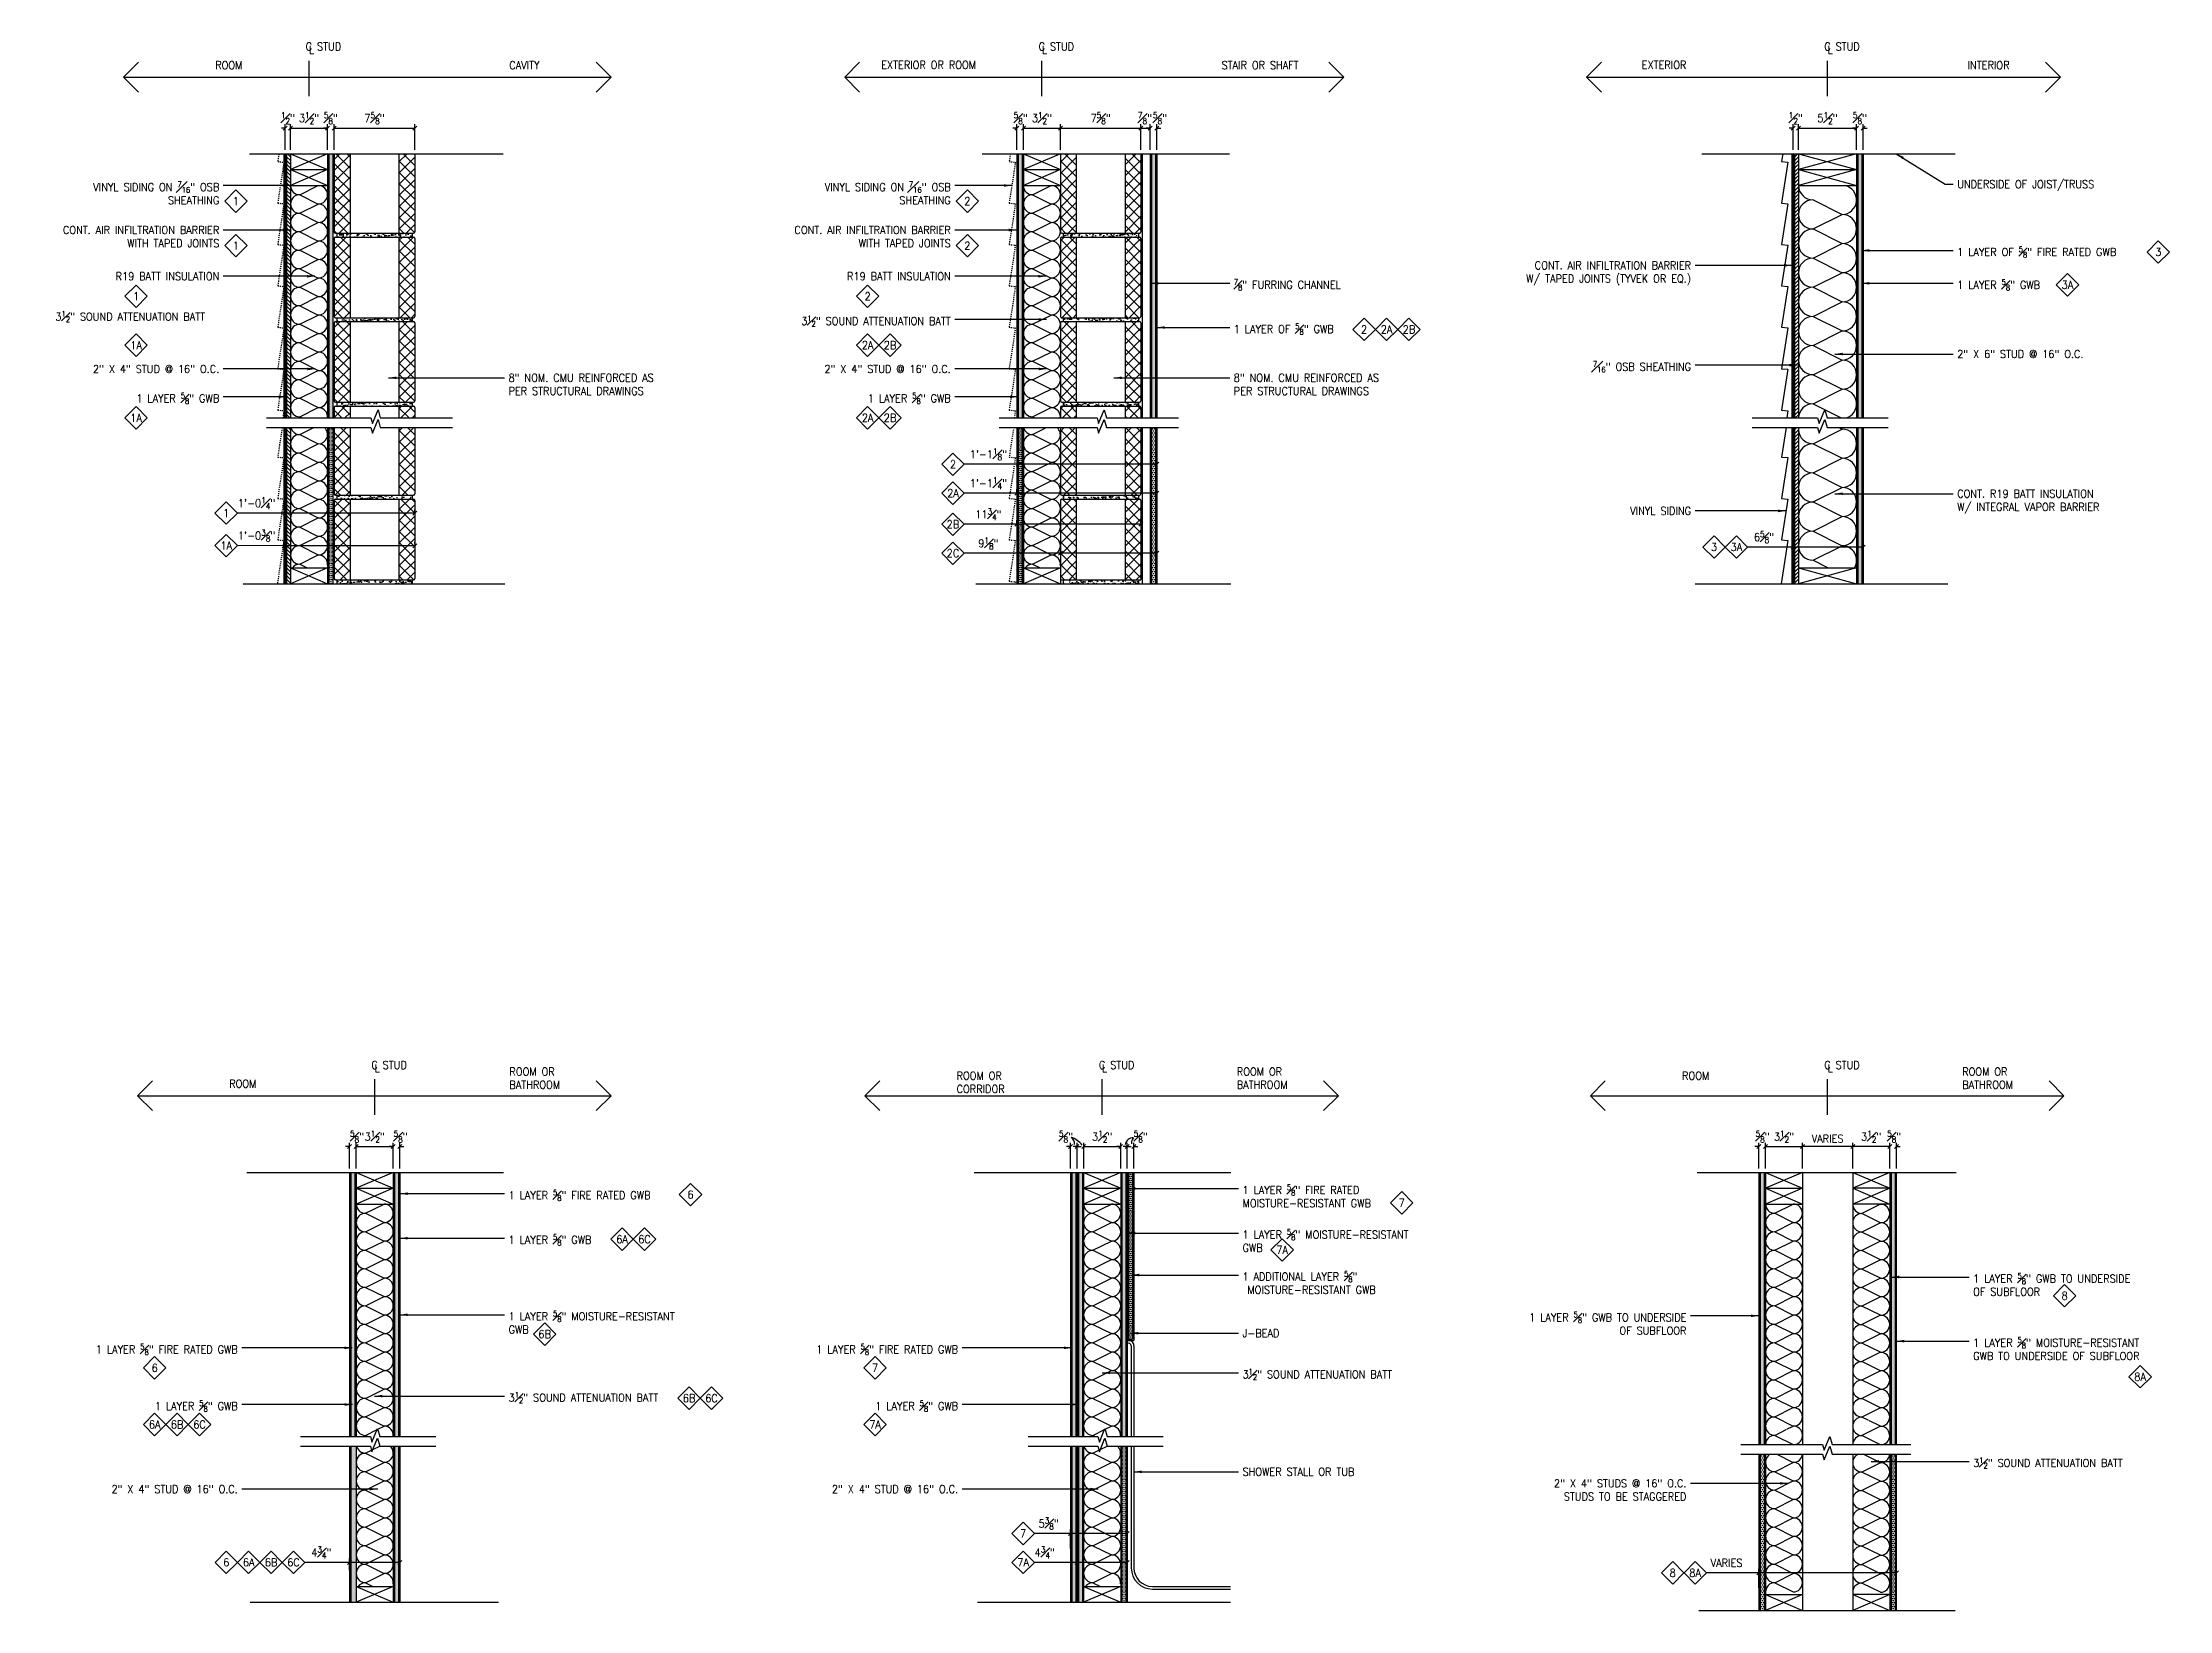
# Model space of a CAD drawing. Header units: inches. Extents: x 14 to 347, y 32 to 277.
# Drawn here: x 14 to 215.1, y 129.2 to 277.5 of the extents above; entities that cross this region are included whole.
import ezdxf
from ezdxf.enums import TextEntityAlignment as Align

# ---------------------------------------------------------------- set-up
doc = ezdxf.new("R2010")
doc.units = ezdxf.units.IN
doc.header["$LTSCALE"] = 0.5
doc.header["$MEASUREMENT"] = 0
doc.linetypes.add('HIDDEN2', pattern=[0.1875, 0.125, -0.0625])
for name, color, linetype in [('A-ANNO-DIMS', 7, 'Continuous'), ('A-ANNO-NOTE', 7, 'Continuous'), ('A-ANNO-SYMB', 7, 'Continuous'), ('A-DETL-MCUT', 2, 'Continuous'), ('A-DETL-PATT', 8, 'Continuous')]:
    doc.layers.add(name, color=color, linetype=linetype)
doc.styles.add('NOTE', font='romans.shx', dxfattribs={"width": 0.9})
doc.dimstyles.new('NOTE8', dxfattribs={"dimscale": 8, "dimtxt": 0.09375, "dimasz": 0.046875, "dimexe": 0.046875, "dimexo": 0.046875, "dimgap": 0.046875, "dimtad": 1, "dimdec": 4, "dimzin": 0, "dimdsep": 46, "dimlunit": 4, "dimtxsty": 'NOTE', "dimblk": 'OBLIQUE', "dimcen": 0.09, "dimadec": 0, "dimazin": 0, "dimtfac": 0.75, "dimtdec": 4, "dimtofl": 0, "dimtmove": 2, "dimatfit": 3, "dimldrblk": 'OBLIQUE', "dimfxl": 0, "dimfrac": 1, "dimtolj": 1, "dimtzin": 0, "dimarcsym": 0})
doc.dimstyles.new('TEXT8', dxfattribs={"dimscale": 8, "dimtxt": 0.09375, "dimasz": 0.09375, "dimexe": 0.046875, "dimexo": 0.046875, "dimgap": 0.046875, "dimtad": 0, "dimdec": 4, "dimzin": 0, "dimdsep": 46, "dimlunit": 4, "dimtxsty": 'NOTE', "dimcen": 0.09, "dimadec": 0, "dimazin": 0, "dimtfac": 0.75, "dimtdec": 4, "dimtofl": 0, "dimtmove": 2, "dimatfit": 3, "dimfxl": 0, "dimfrac": 1, "dimtolj": 1, "dimtzin": 0, "dimarcsym": 0})
pattern_1 = [(135, (0, 0.02974), (-0.1767767, -0.1767767), [])]

msp = doc.modelspace()

# ---------------------------------------------------------------- texts
at = {"layer": 'A-ANNO-NOTE', "char_height": 0.75, "style": 'NOTE'}
for s, insert, width, attachment_point in [('ROOM', (30.30551, 275.70446), 2.5, 1), ('C STUD', (38.8669, 277.47059), 5.2763516, 1), ('L', (39.17567, 277.16222), 2.5, 1), ('CAVITY', (58.11765, 275.70446), 2.5, 1), ('EXTERIOR OR ROOM', (93.29221, 275.73347), 11.6750027, 1), ('C STUD', (108.17118, 277.47059), 5.2763516, 1), ('L', (108.47995, 277.16222), 2.5, 1), ('STAIR OR SHAFT', (125.48034, 275.70446), 9.4388006, 1), ('EXTERIOR', (165.21482, 275.73347), 4.6698551, 1), ('C STUD', (182.47459, 277.47059), 5.2763516, 1), ('L', (182.78336, 277.16222), 2.5, 1), ('INTERIOR', (196.04249, 275.70446), 9.4375, 1), ('\\A1;VINYL SIDING ON {\\H0.7x;\\S7#16;}" OSB\\PSHEATHING', (30.68952, 264.32599), 15.5744503, 3), ('\\A1;VINYL SIDING ON {\\H0.7x;\\S7#16;}" OSB\\PSHEATHING', (99.8688, 264.32599), 15.5744503, 3), ('\\A1;UNDERSIDE OF JOIST/TRUSS', (195.0545, 264.45039), 16.0787319, 1), ('CONT. AIR INFILTRATION BARRIER\\PWITH TAPED JOINTS', (30.68952, 260.11568), 17.7549717, 3), ('CONT. AIR INFILTRATION BARRIER\\PWITH TAPED JOINTS', (99.8688, 260.11568), 17.7549717, 3), ('\\A1;1 LAYER OF {\\H0.7x;\\S5#8;}" FIRE RATED GWB', (195.0545, 258.18393), 17.6965196, 1), ('\\A1;R19 BATT INSULATION', (30.68952, 255.74253), 14, 3), ('\\A1;R19 BATT INSULATION', (99.8688, 255.74253), 14, 3), ('\\A1;CONT. AIR INFILTRATION BARRIER\\PW/ TAPED JOINTS (TYVEK OR EQ.)', (169.88288, 256.77198), 18.4916288, 3), ('\\A1;{\\H0.7x;\\S7#8;}" FURRING CHANNEL', (126.63426, 255.08465), 17, 1), ('\\A1;1 LAYER {\\H0.7x;\\S5#8;}" GWB', (195.0545, 255.07601), 17.6875, 1), ('\\A1;3{\\H0.7x;\\S1#2;}" SOUND ATTENUATION BATT', (15.19483, 252.07446), 16.1167403, 1), ('\\A1;3{\\H0.7x;\\S1#2;}" SOUND ATTENUATION BATT', (99.8688, 251.65729), 17.4050409, 3), ('\\A1;1 LAYER OF {\\H0.7x;\\S5#8;}" GWB', (126.63426, 250.89826), 17, 1), ('2" X 6" STUD @ 16" O.C.', (195.0545, 248.3905), 17.6875, 1), ('\\A1;2" X 4" STUD @ 16" O.C.', (30.68952, 246.97489), 14, 3), ('\\A1;8" NOM. CMU REINFORCED AS\\PPER STRUCTURAL DRAWINGS', (58.04425, 246.13784), 17.0104968, 1), ('\\A1;2" X 4" STUD @ 16" O.C.', (99.8688, 246.97489), 14, 3), ('\\A1;8" NOM. CMU REINFORCED AS\\PPER STRUCTURAL DRAWINGS', (126.63426, 246.13784), 17.0104968, 1), ('\\A1;{\\H0.7x;\\S7#16;}" OSB SHEATHING', (169.88288, 247.33329), 18.5, 3), ('\\A1;1 LAYER {\\H0.7x;\\S5#8;}" GWB', (30.68952, 244.34133), 14, 3), ('\\A1;1 LAYER {\\H0.7x;\\S5#8;}" GWB', (99.8688, 244.34133), 14, 3), ('VINYL SIDING', (169.88288, 233.55221), 18.5, 3), ('CONT. R19 BATT INSULATION\\PW/ INTEGRAL VAPOR BARRIER', (195.0545, 235.1757), 17.6875, 1), ('C STUD', (45.07939, 181.14485), 5.2763516, 1), ('C STUD', (113.87439, 181.14485), 5.2763516, 1), ('C STUD', (182.48209, 181.14485), 5.2763516, 1), ('ROOM', (31.62825, 179.37871), 2.5, 1), ('L', (45.38816, 180.83648), 2.5, 1), ('ROOM OR\\PBATHROOM', (58.12672, 180.52656), 6.345085, 1), ('ROOM OR\\PCORRIDOR', (100.42325, 180.13581), 6.6517011, 1), ('L', (114.18316, 180.83648), 2.5, 1), ('ROOM OR\\PBATHROOM', (126.92173, 180.52656), 6.345085, 1), ('ROOM', (169.03096, 180.13581), 6.625, 1), ('L', (182.79087, 180.83648), 2.5, 1), ('ROOM OR\\PBATHROOM', (195.52943, 180.52656), 6.345085, 1), ('\\A1;1 LAYER {\\H0.7x;\\S5#8;}" FIRE RATED GWB', (58.05349, 168.98368), 17.0625, 1), ('\\A1;1 LAYER {\\H0.7x;\\S5#8;}" FIRE RATED MOISTURE-RESISTANT GWB', (127.46014, 169.47748), 20.0625, 1), ('\\A1;1 LAYER {\\H0.7x;\\S5#8;}" MOISTURE-RESISTANT\\PGWB', (127.46014, 165.26174), 20.625, 1), ('\\A1;1 LAYER {\\H0.7x;\\S5#8;}" GWB', (58.05349, 164.76794), 17.0625, 1), ('\\A1;1 ADDITIONAL LAYER {\\H0.7x;\\S5#8;}"\\P MOISTURE-RESISTANT GWB', (127.46014, 161.28911), 18.6875, 1), ('\\A1;1 LAYER {\\H0.7x;\\S5#8;}" GWB TO UNDERSIDE\\POF SUBFLOOR', (196.56066, 161.10109), 20.0625, 1), ('\\A1;1 LAYER {\\H0.7x;\\S5#8;}" MOISTURE-RESISTANT\\PGWB', (58.05349, 157.53047), 18.6875, 1), ('\\A1;1 LAYER {\\H0.7x;\\S5#8;}" GWB TO UNDERSIDE\\POF SUBFLOOR', (169.44646, 157.43013), 19.1145402, 3), ('\\A1;J-BEAD', (127.46014, 155.78703), 14, 1), ('\\A1;1 LAYER {\\H0.7x;\\S5#8;}" MOISTURE-RESISTANT GWB TO UNDERSIDE OF SUBFLOOR', (196.56066, 155.03435), 18.6875, 1), ('\\A1;1 LAYER {\\H0.7x;\\S5#8;}" FIRE RATED GWB', (32.44211, 154.40181), 18.0987713, 3), ('\\A1;1 LAYER {\\H0.7x;\\S5#8;}" FIRE RATED GWB', (100.57105, 154.40181), 18.0987713, 3), ('\\A1;3{\\H0.7x;\\S1#2;}" SOUND ATTENUATION BATT', (127.46014, 152.04149), 18.6875, 1), ('\\A1;1 LAYER {\\H0.7x;\\S5#8;}" GWB', (32.44211, 149.04372), 14, 3), ('\\A1;3{\\H0.7x;\\S1#2;}" SOUND ATTENUATION BATT', (58.05349, 149.84218), 18.6875, 1), ('\\A1;1 LAYER {\\H0.7x;\\S5#8;}" GWB', (100.57105, 149.04372), 14, 3), ('\\A1;3{\\H0.7x;\\S1#2;}" SOUND ATTENUATION BATT', (196.56066, 143.66509), 18.6875, 1), ('\\A1;2" X 4" STUD @ 16" O.C.', (32.44211, 141.0456), 14, 3), ('\\A1;2" X 4" STUD @ 16" O.C.', (100.57105, 141.0456), 14, 3), ('SHOWER STALL OR TUB', (127.46014, 142.67893), 14, 1), ('2" X 4" STUDS @ 16" O.C.\\PSTUDS TO BE STAGGERED', (169.44646, 141.58699), 19.125, 3)]:
    msp.add_mtext(s, dxfattribs=dict(at, insert=insert, width=width, attachment_point=attachment_point))

# ---------------------------------------------------------------- blocks, each defined once
blk = doc.blocks.new('_Oblique')
at = {"color": 0, "lineweight": -2}
blk.add_line((-0.5, -0.5), (0.5, 0.5), dxfattribs=at)
blk = doc.blocks.new('*D1')
at = {"layer": 'A-ANNO-DIMS', "color": 0, "lineweight": -2}
for p, q in [((36.93, 267.33), (36.93, 269.76)), ((37.43, 267.33), (37.43, 269.76)), ((36.93, 269.38), (36.56, 269.38)), ((37.43, 269.38), (37.81, 269.38))]:
    blk.add_line(p, q, dxfattribs=at)
at = {"layer": 'Defpoints', "color": 0}
for p in [(37.43, 269.38), (36.93, 266.95), (37.43, 266.95)]:
    blk.add_point(p, dxfattribs=at)
at = {"layer": 'A-ANNO-DIMS', "color": 0, "lineweight": -2, "xscale": 0.375, "yscale": 0.375, "zscale": 0.375}
blk.add_blockref('_Oblique', (36.93, 269.38), dxfattribs=at)
at = {"layer": 'A-ANNO-DIMS', "color": 0, "lineweight": -2, "xscale": 0.375, "yscale": 0.375, "zscale": 0.375, "rotation": 180}
blk.add_blockref('_Oblique', (37.43, 269.38), dxfattribs=at)
at = {"layer": 'A-ANNO-DIMS', "color": 0, "insert": (37.18, 270.32), "char_height": 0.75, "attachment_point": 5, "style": 'NOTE'}
blk.add_mtext('\\A1;{\\H0.750000x;\\S1#2;}"', dxfattribs=at)
blk = doc.blocks.new('*D2')
at = {"layer": 'A-ANNO-DIMS', "color": 0, "lineweight": -2}
for p, q in [((37.43, 267.33), (37.43, 269.76)), ((40.93, 267.33), (40.93, 269.76)), ((37.43, 269.38), (40.93, 269.38))]:
    blk.add_line(p, q, dxfattribs=at)
at = {"layer": 'Defpoints', "color": 0}
for p in [(40.93, 269.38), (37.43, 266.95), (40.93, 266.95)]:
    blk.add_point(p, dxfattribs=at)
at = {"layer": 'A-ANNO-DIMS', "color": 0, "lineweight": -2, "xscale": 0.375, "yscale": 0.375, "zscale": 0.375, "rotation": 180}
blk.add_blockref('_Oblique', (37.43, 269.38), dxfattribs=at)
at = {"layer": 'A-ANNO-DIMS', "color": 0, "lineweight": -2, "xscale": 0.375, "yscale": 0.375, "zscale": 0.375}
blk.add_blockref('_Oblique', (40.93, 269.38), dxfattribs=at)
at = {"layer": 'A-ANNO-DIMS', "color": 0, "insert": (39.18, 270.32), "char_height": 0.75, "attachment_point": 5, "style": 'NOTE'}
blk.add_mtext('\\A1;3{\\H0.750000x;\\S1#2;}"', dxfattribs=at)
blk = doc.blocks.new('*D3')
at = {"layer": 'A-ANNO-DIMS', "color": 0, "lineweight": -2}
for p, q in [((40.93, 267.33), (40.93, 269.76)), ((41.56, 267.33), (41.56, 269.76)), ((40.93, 269.38), (40.56, 269.38)), ((41.56, 269.38), (41.93, 269.38))]:
    blk.add_line(p, q, dxfattribs=at)
at = {"layer": 'Defpoints', "color": 0}
for p in [(41.56, 269.38), (40.93, 266.95), (41.56, 266.95)]:
    blk.add_point(p, dxfattribs=at)
at = {"layer": 'A-ANNO-DIMS', "color": 0, "lineweight": -2, "xscale": 0.375, "yscale": 0.375, "zscale": 0.375}
blk.add_blockref('_Oblique', (40.93, 269.38), dxfattribs=at)
at = {"layer": 'A-ANNO-DIMS', "color": 0, "lineweight": -2, "xscale": 0.375, "yscale": 0.375, "zscale": 0.375, "rotation": 180}
blk.add_blockref('_Oblique', (41.56, 269.38), dxfattribs=at)
at = {"layer": 'A-ANNO-DIMS', "color": 0, "insert": (41.24, 270.32), "char_height": 0.75, "attachment_point": 5, "style": 'NOTE'}
blk.add_mtext('\\A1;{\\H0.750000x;\\S5#8;}"', dxfattribs=at)
blk = doc.blocks.new('*D4')
at = {"layer": 'A-ANNO-DIMS', "color": 0, "lineweight": -2}
for p, q in [((41.56, 267.33), (41.56, 269.76)), ((49.18, 267.33), (49.18, 269.76)), ((41.56, 269.38), (49.18, 269.38))]:
    blk.add_line(p, q, dxfattribs=at)
at = {"layer": 'Defpoints', "color": 0}
for p in [(49.18, 269.38), (41.56, 266.95), (49.18, 266.95)]:
    blk.add_point(p, dxfattribs=at)
at = {"layer": 'A-ANNO-DIMS', "color": 0, "lineweight": -2, "xscale": 0.375, "yscale": 0.375, "zscale": 0.375, "rotation": 180}
blk.add_blockref('_Oblique', (41.56, 269.38), dxfattribs=at)
at = {"layer": 'A-ANNO-DIMS', "color": 0, "lineweight": -2, "xscale": 0.375, "yscale": 0.375, "zscale": 0.375}
blk.add_blockref('_Oblique', (49.18, 269.38), dxfattribs=at)
at = {"layer": 'A-ANNO-DIMS', "color": 0, "insert": (45.37, 270.32), "char_height": 0.75, "attachment_point": 5, "style": 'NOTE'}
blk.add_mtext('\\A1;7{\\H0.750000x;\\S5#8;}"', dxfattribs=at)
blk = doc.blocks.new('*D5')
at = {"layer": 'A-ANNO-DIMS', "color": 0, "lineweight": -2}
for p, q in [((36.93, 232.9), (36.93, 233.32)), ((49.18, 232.95), (36.93, 232.95)), ((49.18, 233.09), (49.18, 233.32))]:
    blk.add_line(p, q, dxfattribs=at)
at = {"layer": 'Defpoints', "color": 0}
for p in [(36.93, 232.95), (36.93, 232.53), (49.18, 232.72)]:
    blk.add_point(p, dxfattribs=at)
at = {"layer": 'A-ANNO-DIMS', "color": 0, "lineweight": -2, "xscale": 0.375, "yscale": 0.375, "zscale": 0.375, "rotation": 180}
blk.add_blockref('_Oblique', (36.93, 232.95), dxfattribs=at)
at = {"layer": 'A-ANNO-DIMS', "color": 0, "lineweight": -2, "xscale": 0.375, "yscale": 0.375, "zscale": 0.375}
blk.add_blockref('_Oblique', (49.18, 232.95), dxfattribs=at)
at = {"layer": 'A-ANNO-DIMS', "color": 0, "insert": (34.22, 233.91), "char_height": 0.75, "attachment_point": 5, "style": 'NOTE'}
blk.add_mtext('\\A1;1\'-0{\\H0.750000x;\\S1#4;}"', dxfattribs=at)
blk = doc.blocks.new('*D6')
at = {"layer": 'A-ANNO-DIMS', "color": 0, "lineweight": -2}
for p, q in [((36.81, 229.83), (36.81, 230.26)), ((49.18, 229.88), (36.81, 229.88)), ((49.18, 230.03), (49.18, 230.26))]:
    blk.add_line(p, q, dxfattribs=at)
at = {"layer": 'Defpoints', "color": 0}
for p in [(36.81, 229.88), (36.81, 229.46), (49.18, 229.65)]:
    blk.add_point(p, dxfattribs=at)
at = {"layer": 'A-ANNO-DIMS', "color": 0, "lineweight": -2, "xscale": 0.375, "yscale": 0.375, "zscale": 0.375, "rotation": 180}
blk.add_blockref('_Oblique', (36.81, 229.88), dxfattribs=at)
at = {"layer": 'A-ANNO-DIMS', "color": 0, "lineweight": -2, "xscale": 0.375, "yscale": 0.375, "zscale": 0.375}
blk.add_blockref('_Oblique', (49.18, 229.88), dxfattribs=at)
at = {"layer": 'A-ANNO-DIMS', "color": 0, "insert": (34.22, 230.84), "char_height": 0.75, "attachment_point": 5, "style": 'NOTE'}
blk.add_mtext('\\A1;1\'-0{\\H0.750000x;\\S3#8;}"', dxfattribs=at)
blk = doc.blocks.new('*D25')
at = {"layer": 'A-ANNO-DIMS', "color": 0, "lineweight": -2}
for p, q in [((43.02, 133.01), (43.02, 134.12)), ((47.77, 133.74), (43.02, 133.74)), ((47.77, 131.97), (47.77, 134.12))]:
    blk.add_line(p, q, dxfattribs=at)
at = {"layer": 'Defpoints', "color": 0}
for p in [(43.02, 133.74), (43.02, 132.63), (47.77, 131.59)]:
    blk.add_point(p, dxfattribs=at)
at = {"layer": 'A-ANNO-DIMS', "color": 0, "lineweight": -2, "xscale": 0.375, "yscale": 0.375, "zscale": 0.375, "rotation": 180}
blk.add_blockref('_Oblique', (43.02, 133.74), dxfattribs=at)
at = {"layer": 'A-ANNO-DIMS', "color": 0, "lineweight": -2, "xscale": 0.375, "yscale": 0.375, "zscale": 0.375}
blk.add_blockref('_Oblique', (47.77, 133.74), dxfattribs=at)
at = {"layer": 'A-ANNO-DIMS', "color": 0, "insert": (40.34, 134.68), "char_height": 0.75, "attachment_point": 5, "style": 'NOTE'}
blk.add_mtext('\\A1;4{\\H0.750000x;\\S3#4;}"', dxfattribs=at)
blk = doc.blocks.new('*D26')
at = {"layer": 'A-ANNO-DIMS', "color": 0, "lineweight": -2}
for p, q in [((43.02, 173.06), (42.64, 173.06)), ((43.02, 171), (43.02, 173.43)), ((43.64, 171), (43.64, 173.43)), ((43.64, 173.06), (44.02, 173.06))]:
    blk.add_line(p, q, dxfattribs=at)
at = {"layer": 'Defpoints', "color": 0}
for p in [(43.64, 173.06), (43.02, 170.63), (43.64, 170.63)]:
    blk.add_point(p, dxfattribs=at)
at = {"layer": 'A-ANNO-DIMS', "color": 0, "lineweight": -2, "xscale": 0.375, "yscale": 0.375, "zscale": 0.375}
blk.add_blockref('_Oblique', (43.02, 173.06), dxfattribs=at)
at = {"layer": 'A-ANNO-DIMS', "color": 0, "lineweight": -2, "xscale": 0.375, "yscale": 0.375, "zscale": 0.375, "rotation": 180}
blk.add_blockref('_Oblique', (43.64, 173.06), dxfattribs=at)
at = {"layer": 'A-ANNO-DIMS', "color": 0, "insert": (43.72, 174), "char_height": 0.75, "attachment_point": 5, "style": 'NOTE'}
blk.add_mtext('\\A1;{\\H0.750000x;\\S5#8;}"', dxfattribs=at)
blk = doc.blocks.new('*D27')
at = {"layer": 'A-ANNO-DIMS', "color": 0, "lineweight": -2}
for p, q in [((43.64, 171), (43.64, 173.43)), ((43.64, 173.06), (47.14, 173.06)), ((47.14, 171), (47.14, 173.43))]:
    blk.add_line(p, q, dxfattribs=at)
at = {"layer": 'Defpoints', "color": 0}
for p in [(47.14, 173.06), (43.64, 170.63), (47.14, 170.63)]:
    blk.add_point(p, dxfattribs=at)
at = {"layer": 'A-ANNO-DIMS', "color": 0, "lineweight": -2, "xscale": 0.375, "yscale": 0.375, "zscale": 0.375, "rotation": 180}
blk.add_blockref('_Oblique', (43.64, 173.06), dxfattribs=at)
at = {"layer": 'A-ANNO-DIMS', "color": 0, "lineweight": -2, "xscale": 0.375, "yscale": 0.375, "zscale": 0.375}
blk.add_blockref('_Oblique', (47.14, 173.06), dxfattribs=at)
at = {"layer": 'A-ANNO-DIMS', "color": 0, "insert": (45.39, 174), "char_height": 0.75, "attachment_point": 5, "style": 'NOTE'}
blk.add_mtext('\\A1;3{\\H0.750000x;\\S1#2;}"', dxfattribs=at)
blk = doc.blocks.new('*D28')
at = {"layer": 'A-ANNO-DIMS', "color": 0, "lineweight": -2}
for p, q in [((47.14, 173.06), (46.77, 173.06)), ((47.14, 171), (47.14, 173.43)), ((47.77, 171), (47.77, 173.43)), ((47.77, 173.06), (48.14, 173.06))]:
    blk.add_line(p, q, dxfattribs=at)
at = {"layer": 'Defpoints', "color": 0}
for p in [(47.77, 173.06), (47.14, 170.63), (47.77, 170.63)]:
    blk.add_point(p, dxfattribs=at)
at = {"layer": 'A-ANNO-DIMS', "color": 0, "lineweight": -2, "xscale": 0.375, "yscale": 0.375, "zscale": 0.375}
blk.add_blockref('_Oblique', (47.14, 173.06), dxfattribs=at)
at = {"layer": 'A-ANNO-DIMS', "color": 0, "lineweight": -2, "xscale": 0.375, "yscale": 0.375, "zscale": 0.375, "rotation": 180}
blk.add_blockref('_Oblique', (47.77, 173.06), dxfattribs=at)
at = {"layer": 'A-ANNO-DIMS', "color": 0, "insert": (47.84, 174), "char_height": 0.75, "attachment_point": 5, "style": 'NOTE'}
blk.add_mtext('\\A1;{\\H0.750000x;\\S5#8;}"', dxfattribs=at)
blk = doc.blocks.new('IDENYQ1')
blk.add_lwpolyline([(0, -1.06), (1.06, 0), (0, 1.06), (-1.06, 0)], close=True)
at = {"style": 'NOTE', "width": 0.9}
blk.add_attdef('#', text='', height=0.75, dxfattribs=at).set_placement((0, 0), align=Align.MIDDLE)
blk = doc.blocks.new('TT')
for q in [(-1.41, 1.41), (-1.41, -1.41)]:
    blk.add_line((0, 0), q)
blk = doc.blocks.new('*D10')
at = {"layer": 'A-ANNO-DIMS', "color": 0, "lineweight": -2}
for p, q in [((106.11, 231.87), (106.11, 232.29)), ((117.86, 231.91), (106.11, 231.91)), ((117.86, 232.06), (117.86, 232.29))]:
    blk.add_line(p, q, dxfattribs=at)
at = {"layer": 'Defpoints', "color": 0}
for p in [(106.11, 231.91), (106.11, 231.49), (117.86, 231.68)]:
    blk.add_point(p, dxfattribs=at)
at = {"layer": 'A-ANNO-DIMS', "color": 0, "lineweight": -2, "xscale": 0.375, "yscale": 0.375, "zscale": 0.375, "rotation": 180}
blk.add_blockref('_Oblique', (106.11, 231.91), dxfattribs=at)
at = {"layer": 'A-ANNO-DIMS', "color": 0, "lineweight": -2, "xscale": 0.375, "yscale": 0.375, "zscale": 0.375}
blk.add_blockref('_Oblique', (117.86, 231.91), dxfattribs=at)
at = {"layer": 'A-ANNO-DIMS', "color": 0, "insert": (103.43, 232.85), "char_height": 0.75, "attachment_point": 5, "style": 'NOTE'}
blk.add_mtext('\\A1;11{\\H0.750000x;\\S3#4;}"', dxfattribs=at)
blk = doc.blocks.new('*D11')
at = {"layer": 'A-ANNO-DIMS', "color": 0, "lineweight": -2}
for p, q in [((110.24, 229.13), (110.24, 229.55)), ((119.36, 229.32), (119.36, 229.55)), ((119.36, 229.18), (110.24, 229.18))]:
    blk.add_line(p, q, dxfattribs=at)
at = {"layer": 'Defpoints', "color": 0}
for p in [(110.24, 229.18), (110.24, 228.75), (119.36, 228.95)]:
    blk.add_point(p, dxfattribs=at)
at = {"layer": 'A-ANNO-DIMS', "color": 0, "lineweight": -2, "xscale": 0.375, "yscale": 0.375, "zscale": 0.375, "rotation": 180}
blk.add_blockref('_Oblique', (110.24, 229.18), dxfattribs=at)
at = {"layer": 'A-ANNO-DIMS', "color": 0, "lineweight": -2, "xscale": 0.375, "yscale": 0.375, "zscale": 0.375}
blk.add_blockref('_Oblique', (119.36, 229.18), dxfattribs=at)
at = {"layer": 'A-ANNO-DIMS', "color": 0, "insert": (103.43, 230.11), "char_height": 0.75, "attachment_point": 5, "style": 'NOTE'}
blk.add_mtext('\\A1;9{\\H0.750000x;\\S1#8;}"', dxfattribs=at)
blk = doc.blocks.new('*D8')
at = {"layer": 'A-ANNO-DIMS', "color": 0, "lineweight": -2}
for p, q in [((106.74, 267.33), (106.74, 269.76)), ((110.24, 267.33), (110.24, 269.76)), ((106.74, 269.38), (110.24, 269.38))]:
    blk.add_line(p, q, dxfattribs=at)
at = {"layer": 'Defpoints', "color": 0}
for p in [(110.24, 269.38), (106.74, 266.95), (110.24, 266.95)]:
    blk.add_point(p, dxfattribs=at)
at = {"layer": 'A-ANNO-DIMS', "color": 0, "lineweight": -2, "xscale": 0.375, "yscale": 0.375, "zscale": 0.375, "rotation": 180}
blk.add_blockref('_Oblique', (106.74, 269.38), dxfattribs=at)
at = {"layer": 'A-ANNO-DIMS', "color": 0, "lineweight": -2, "xscale": 0.375, "yscale": 0.375, "zscale": 0.375}
blk.add_blockref('_Oblique', (110.24, 269.38), dxfattribs=at)
at = {"layer": 'A-ANNO-DIMS', "color": 0, "insert": (108.49, 270.32), "char_height": 0.75, "attachment_point": 5, "style": 'NOTE'}
blk.add_mtext('\\A1;3{\\H0.750000x;\\S1#2;}"', dxfattribs=at)
blk = doc.blocks.new('*D7')
at = {"layer": 'A-ANNO-DIMS', "color": 0, "lineweight": -2}
for p, q in [((106.11, 267.33), (106.11, 269.76)), ((106.74, 267.33), (106.74, 269.76)), ((106.11, 269.38), (105.74, 269.38)), ((106.74, 269.38), (107.11, 269.38))]:
    blk.add_line(p, q, dxfattribs=at)
at = {"layer": 'Defpoints', "color": 0}
for p in [(106.74, 269.38), (106.11, 266.95), (106.74, 266.95)]:
    blk.add_point(p, dxfattribs=at)
at = {"layer": 'A-ANNO-DIMS', "color": 0, "lineweight": -2, "xscale": 0.375, "yscale": 0.375, "zscale": 0.375}
blk.add_blockref('_Oblique', (106.11, 269.38), dxfattribs=at)
at = {"layer": 'A-ANNO-DIMS', "color": 0, "lineweight": -2, "xscale": 0.375, "yscale": 0.375, "zscale": 0.375, "rotation": 180}
blk.add_blockref('_Oblique', (106.74, 269.38), dxfattribs=at)
at = {"layer": 'A-ANNO-DIMS', "color": 0, "insert": (106.49, 270.32), "char_height": 0.75, "attachment_point": 5, "style": 'NOTE'}
blk.add_mtext('\\A1;{\\H0.750000x;\\S5#8;}"', dxfattribs=at)
blk = doc.blocks.new('*D9')
at = {"layer": 'A-ANNO-DIMS', "color": 0, "lineweight": -2}
for p, q in [((110.24, 267.33), (110.24, 269.76)), ((117.86, 267.33), (117.86, 269.76)), ((110.24, 269.38), (117.86, 269.38))]:
    blk.add_line(p, q, dxfattribs=at)
at = {"layer": 'Defpoints', "color": 0}
for p in [(117.86, 269.38), (110.24, 266.95), (117.86, 266.95)]:
    blk.add_point(p, dxfattribs=at)
at = {"layer": 'A-ANNO-DIMS', "color": 0, "lineweight": -2, "xscale": 0.375, "yscale": 0.375, "zscale": 0.375, "rotation": 180}
blk.add_blockref('_Oblique', (110.24, 269.38), dxfattribs=at)
at = {"layer": 'A-ANNO-DIMS', "color": 0, "lineweight": -2, "xscale": 0.375, "yscale": 0.375, "zscale": 0.375}
blk.add_blockref('_Oblique', (117.86, 269.38), dxfattribs=at)
at = {"layer": 'A-ANNO-DIMS', "color": 0, "insert": (114.05, 270.32), "char_height": 0.75, "attachment_point": 5, "style": 'NOTE'}
blk.add_mtext('\\A1;7{\\H0.750000x;\\S5#8;}"', dxfattribs=at)
blk = doc.blocks.new('*D12')
at = {"layer": 'A-ANNO-DIMS', "color": 0, "lineweight": -2}
for p, q in [((106.24, 237.5), (106.24, 237.97)), ((119.36, 237.59), (106.24, 237.59)), ((119.36, 237.74), (119.36, 237.97))]:
    blk.add_line(p, q, dxfattribs=at)
at = {"layer": 'Defpoints', "color": 0}
for p in [(106.24, 237.59), (119.36, 237.36), (106.24, 237.12)]:
    blk.add_point(p, dxfattribs=at)
at = {"layer": 'A-ANNO-DIMS', "color": 0, "lineweight": -2, "xscale": 0.375, "yscale": 0.375, "zscale": 0.375, "rotation": 180}
blk.add_blockref('_Oblique', (106.24, 237.59), dxfattribs=at)
at = {"layer": 'A-ANNO-DIMS', "color": 0, "lineweight": -2, "xscale": 0.375, "yscale": 0.375, "zscale": 0.375}
blk.add_blockref('_Oblique', (119.36, 237.59), dxfattribs=at)
at = {"layer": 'A-ANNO-DIMS', "color": 0, "insert": (103.43, 238.53), "char_height": 0.75, "attachment_point": 5, "style": 'NOTE'}
blk.add_mtext('\\A1;1\'-1{\\H0.750000x;\\S1#8;}"', dxfattribs=at)
blk = doc.blocks.new('*D13')
at = {"layer": 'A-ANNO-DIMS', "color": 0, "lineweight": -2}
for p, q in [((106.11, 234.81), (106.11, 235.23)), ((119.36, 234.86), (106.11, 234.86)), ((119.36, 235), (119.36, 235.23))]:
    blk.add_line(p, q, dxfattribs=at)
at = {"layer": 'Defpoints', "color": 0}
for p in [(106.11, 234.86), (106.11, 234.43), (119.36, 234.63)]:
    blk.add_point(p, dxfattribs=at)
at = {"layer": 'A-ANNO-DIMS', "color": 0, "lineweight": -2, "xscale": 0.375, "yscale": 0.375, "zscale": 0.375, "rotation": 180}
blk.add_blockref('_Oblique', (106.11, 234.86), dxfattribs=at)
at = {"layer": 'A-ANNO-DIMS', "color": 0, "lineweight": -2, "xscale": 0.375, "yscale": 0.375, "zscale": 0.375}
blk.add_blockref('_Oblique', (119.36, 234.86), dxfattribs=at)
at = {"layer": 'A-ANNO-DIMS', "color": 0, "insert": (103.43, 235.79), "char_height": 0.75, "attachment_point": 5, "style": 'NOTE'}
blk.add_mtext('\\A1;1\'-1{\\H0.750000x;\\S1#4;}"', dxfattribs=at)
blk = doc.blocks.new('*D14')
at = {"layer": 'A-ANNO-DIMS', "color": 0, "lineweight": -2}
for p, q in [((117.86, 267.33), (117.86, 269.76)), ((118.74, 267.33), (118.74, 269.76)), ((117.86, 269.38), (118.74, 269.38))]:
    blk.add_line(p, q, dxfattribs=at)
at = {"layer": 'Defpoints', "color": 0}
for p in [(118.74, 269.38), (117.86, 266.95), (118.74, 266.95)]:
    blk.add_point(p, dxfattribs=at)
at = {"layer": 'A-ANNO-DIMS', "color": 0, "lineweight": -2, "xscale": 0.375, "yscale": 0.375, "zscale": 0.375, "rotation": 180}
blk.add_blockref('_Oblique', (117.86, 269.38), dxfattribs=at)
at = {"layer": 'A-ANNO-DIMS', "color": 0, "lineweight": -2, "xscale": 0.375, "yscale": 0.375, "zscale": 0.375}
blk.add_blockref('_Oblique', (118.74, 269.38), dxfattribs=at)
at = {"layer": 'A-ANNO-DIMS', "color": 0, "insert": (118.24, 270.32), "char_height": 0.75, "attachment_point": 5, "style": 'NOTE'}
blk.add_mtext('\\A1;{\\H0.750000x;\\S7#8;}"', dxfattribs=at)
blk = doc.blocks.new('*D15')
at = {"layer": 'A-ANNO-DIMS', "color": 0, "lineweight": -2}
for p, q in [((118.74, 267.33), (118.74, 269.76)), ((119.36, 267.33), (119.36, 269.76)), ((118.74, 269.38), (118.36, 269.38)), ((119.36, 269.38), (119.74, 269.38))]:
    blk.add_line(p, q, dxfattribs=at)
at = {"layer": 'Defpoints', "color": 0}
for p in [(119.36, 269.38), (118.74, 266.95), (119.36, 266.95)]:
    blk.add_point(p, dxfattribs=at)
at = {"layer": 'A-ANNO-DIMS', "color": 0, "lineweight": -2, "xscale": 0.375, "yscale": 0.375, "zscale": 0.375}
blk.add_blockref('_Oblique', (118.74, 269.38), dxfattribs=at)
at = {"layer": 'A-ANNO-DIMS', "color": 0, "lineweight": -2, "xscale": 0.375, "yscale": 0.375, "zscale": 0.375, "rotation": 180}
blk.add_blockref('_Oblique', (119.36, 269.38), dxfattribs=at)
at = {"layer": 'A-ANNO-DIMS', "color": 0, "insert": (119.66, 270.32), "char_height": 0.75, "attachment_point": 5, "style": 'NOTE'}
blk.add_mtext('\\A1;{\\H0.750000x;\\S5#8;}"', dxfattribs=at)
blk = doc.blocks.new('*D29')
at = {"layer": 'A-ANNO-DIMS', "color": 0, "lineweight": -2}
for p, q in [((111.81, 132.34), (111.81, 134.12)), ((116.56, 133.74), (111.81, 133.74)), ((116.56, 133.77), (116.56, 134.12))]:
    blk.add_line(p, q, dxfattribs=at)
at = {"layer": 'Defpoints', "color": 0}
for p in [(111.81, 133.74), (116.56, 133.4), (111.81, 131.96)]:
    blk.add_point(p, dxfattribs=at)
at = {"layer": 'A-ANNO-DIMS', "color": 0, "lineweight": -2, "xscale": 0.375, "yscale": 0.375, "zscale": 0.375, "rotation": 180}
blk.add_blockref('_Oblique', (111.81, 133.74), dxfattribs=at)
at = {"layer": 'A-ANNO-DIMS', "color": 0, "lineweight": -2, "xscale": 0.375, "yscale": 0.375, "zscale": 0.375}
blk.add_blockref('_Oblique', (116.56, 133.74), dxfattribs=at)
at = {"layer": 'A-ANNO-DIMS', "color": 0, "insert": (108.76, 134.68), "char_height": 0.75, "attachment_point": 5, "style": 'NOTE'}
blk.add_mtext('\\A1;4{\\H0.750000x;\\S3#4;}"', dxfattribs=at)
blk = doc.blocks.new('*D32')
at = {"layer": 'A-ANNO-DIMS', "color": 0, "lineweight": -2}
for p, q in [((111.19, 173.06), (110.81, 173.06)), ((111.19, 171), (111.19, 173.43)), ((111.81, 171), (111.81, 173.43)), ((111.81, 173.06), (112.19, 173.06))]:
    blk.add_line(p, q, dxfattribs=at)
at = {"layer": 'Defpoints', "color": 0}
for p in [(111.81, 173.06), (111.19, 170.63), (111.81, 170.63)]:
    blk.add_point(p, dxfattribs=at)
at = {"layer": 'A-ANNO-DIMS', "color": 0, "lineweight": -2, "xscale": 0.375, "yscale": 0.375, "zscale": 0.375}
blk.add_blockref('_Oblique', (111.19, 173.06), dxfattribs=at)
at = {"layer": 'A-ANNO-DIMS', "color": 0, "lineweight": -2, "xscale": 0.375, "yscale": 0.375, "zscale": 0.375, "rotation": 180}
blk.add_blockref('_Oblique', (111.81, 173.06), dxfattribs=at)
at = {"layer": 'A-ANNO-DIMS', "color": 0, "insert": (110.77, 174), "char_height": 0.75, "attachment_point": 5, "style": 'NOTE'}
blk.add_mtext('\\A1;{\\H0.750000x;\\S5#8;}"', dxfattribs=at)
blk = doc.blocks.new('*D30')
at = {"layer": 'A-ANNO-DIMS', "color": 0, "lineweight": -2}
for p, q in [((111.81, 173.06), (111.44, 173.06)), ((111.81, 171), (111.81, 173.43)), ((112.44, 171), (112.44, 173.43)), ((112.44, 173.06), (112.81, 173.06))]:
    blk.add_line(p, q, dxfattribs=at)
at = {"layer": 'Defpoints', "color": 0}
for p in [(112.44, 173.06), (111.81, 170.63), (112.44, 170.63)]:
    blk.add_point(p, dxfattribs=at)
at = {"layer": 'A-ANNO-DIMS', "color": 0, "lineweight": -2, "xscale": 0.375, "yscale": 0.375, "zscale": 0.375}
blk.add_blockref('_Oblique', (111.81, 173.06), dxfattribs=at)
at = {"layer": 'A-ANNO-DIMS', "color": 0, "lineweight": -2, "xscale": 0.375, "yscale": 0.375, "zscale": 0.375, "rotation": 180}
blk.add_blockref('_Oblique', (112.44, 173.06), dxfattribs=at)
blk = doc.blocks.new('*D31')
at = {"layer": 'A-ANNO-DIMS', "color": 0, "lineweight": -2}
for p, q in [((112.44, 171), (112.44, 173.43)), ((112.44, 173.06), (115.94, 173.06)), ((115.94, 171), (115.94, 173.43))]:
    blk.add_line(p, q, dxfattribs=at)
at = {"layer": 'Defpoints', "color": 0}
for p in [(115.94, 173.06), (112.44, 170.63), (115.94, 170.63)]:
    blk.add_point(p, dxfattribs=at)
at = {"layer": 'A-ANNO-DIMS', "color": 0, "lineweight": -2, "xscale": 0.375, "yscale": 0.375, "zscale": 0.375, "rotation": 180}
blk.add_blockref('_Oblique', (112.44, 173.06), dxfattribs=at)
at = {"layer": 'A-ANNO-DIMS', "color": 0, "lineweight": -2, "xscale": 0.375, "yscale": 0.375, "zscale": 0.375}
blk.add_blockref('_Oblique', (115.94, 173.06), dxfattribs=at)
at = {"layer": 'A-ANNO-DIMS', "color": 0, "insert": (114.19, 174), "char_height": 0.75, "attachment_point": 5, "style": 'NOTE'}
blk.add_mtext('\\A1;3{\\H0.750000x;\\S1#2;}"', dxfattribs=at)
blk = doc.blocks.new('*D33')
at = {"layer": 'A-ANNO-DIMS', "color": 0, "lineweight": -2}
for p, q in [((115.94, 173.06), (115.56, 173.06)), ((115.94, 171), (115.94, 173.43)), ((116.56, 171), (116.56, 173.43)), ((116.56, 173.06), (116.94, 173.06))]:
    blk.add_line(p, q, dxfattribs=at)
at = {"layer": 'Defpoints', "color": 0}
for p in [(116.56, 173.06), (115.94, 170.63), (116.56, 170.63)]:
    blk.add_point(p, dxfattribs=at)
at = {"layer": 'A-ANNO-DIMS', "color": 0, "lineweight": -2, "xscale": 0.375, "yscale": 0.375, "zscale": 0.375}
blk.add_blockref('_Oblique', (115.94, 173.06), dxfattribs=at)
at = {"layer": 'A-ANNO-DIMS', "color": 0, "lineweight": -2, "xscale": 0.375, "yscale": 0.375, "zscale": 0.375, "rotation": 180}
blk.add_blockref('_Oblique', (116.56, 173.06), dxfattribs=at)
blk = doc.blocks.new('*D34')
at = {"layer": 'A-ANNO-DIMS', "color": 0, "lineweight": -2}
for p, q in [((116.56, 173.06), (116.19, 173.06)), ((116.56, 171), (116.56, 173.43)), ((117.19, 171), (117.19, 173.43)), ((117.19, 173.06), (117.56, 173.06))]:
    blk.add_line(p, q, dxfattribs=at)
at = {"layer": 'Defpoints', "color": 0}
for p in [(117.19, 173.06), (116.56, 170.63), (117.19, 170.63)]:
    blk.add_point(p, dxfattribs=at)
at = {"layer": 'A-ANNO-DIMS', "color": 0, "lineweight": -2, "xscale": 0.375, "yscale": 0.375, "zscale": 0.375}
blk.add_blockref('_Oblique', (116.56, 173.06), dxfattribs=at)
at = {"layer": 'A-ANNO-DIMS', "color": 0, "lineweight": -2, "xscale": 0.375, "yscale": 0.375, "zscale": 0.375, "rotation": 180}
blk.add_blockref('_Oblique', (117.19, 173.06), dxfattribs=at)
at = {"layer": 'A-ANNO-DIMS', "color": 0, "insert": (117.84, 174), "char_height": 0.75, "attachment_point": 5, "style": 'NOTE'}
blk.add_mtext('\\A1;{\\H0.750000x;\\S5#8;}"', dxfattribs=at)
blk = doc.blocks.new('*D35')
at = {"layer": 'A-ANNO-DIMS', "color": 0, "lineweight": -2}
for p, q in [((111.19, 135.06), (111.19, 136.85)), ((116.56, 134.87), (116.56, 136.85)), ((116.56, 136.47), (111.19, 136.47))]:
    blk.add_line(p, q, dxfattribs=at)
at = {"layer": 'Defpoints', "color": 0}
for p in [(111.19, 136.47), (111.19, 134.69), (116.56, 134.5)]:
    blk.add_point(p, dxfattribs=at)
at = {"layer": 'A-ANNO-DIMS', "color": 0, "lineweight": -2, "xscale": 0.375, "yscale": 0.375, "zscale": 0.375, "rotation": 180}
blk.add_blockref('_Oblique', (111.19, 136.47), dxfattribs=at)
at = {"layer": 'A-ANNO-DIMS', "color": 0, "lineweight": -2, "xscale": 0.375, "yscale": 0.375, "zscale": 0.375}
blk.add_blockref('_Oblique', (116.56, 136.47), dxfattribs=at)
at = {"layer": 'A-ANNO-DIMS', "color": 0, "insert": (109.13, 137.41), "char_height": 0.75, "attachment_point": 5, "style": 'NOTE'}
blk.add_mtext('\\A1;5{\\H0.750000x;\\S3#8;}"', dxfattribs=at)
blk = doc.blocks.new('*D17')
at = {"layer": 'A-ANNO-DIMS', "color": 0, "lineweight": -2}
for p, q in [((179.54, 267.33), (179.54, 269.76)), ((180.04, 267.33), (180.04, 269.76)), ((179.54, 269.38), (179.16, 269.38)), ((180.04, 269.38), (180.41, 269.38))]:
    blk.add_line(p, q, dxfattribs=at)
at = {"layer": 'Defpoints', "color": 0}
for p in [(180.04, 269.38), (179.54, 266.95), (180.04, 266.95)]:
    blk.add_point(p, dxfattribs=at)
at = {"layer": 'A-ANNO-DIMS', "color": 0, "lineweight": -2, "xscale": 0.375, "yscale": 0.375, "zscale": 0.375}
blk.add_blockref('_Oblique', (179.54, 269.38), dxfattribs=at)
at = {"layer": 'A-ANNO-DIMS', "color": 0, "lineweight": -2, "xscale": 0.375, "yscale": 0.375, "zscale": 0.375, "rotation": 180}
blk.add_blockref('_Oblique', (180.04, 269.38), dxfattribs=at)
at = {"layer": 'A-ANNO-DIMS', "color": 0, "insert": (179.79, 270.32), "char_height": 0.75, "attachment_point": 5, "style": 'NOTE'}
blk.add_mtext('\\A1;{\\H0.750000x;\\S1#2;}"', dxfattribs=at)
blk = doc.blocks.new('*D16')
at = {"layer": 'A-ANNO-DIMS', "color": 0, "lineweight": -2}
for p, q in [((180.04, 267.33), (180.04, 269.76)), ((185.54, 267.33), (185.54, 269.76)), ((180.04, 269.38), (185.54, 269.38))]:
    blk.add_line(p, q, dxfattribs=at)
at = {"layer": 'Defpoints', "color": 0}
for p in [(185.54, 269.38), (180.04, 266.95), (185.54, 266.95)]:
    blk.add_point(p, dxfattribs=at)
at = {"layer": 'A-ANNO-DIMS', "color": 0, "lineweight": -2, "xscale": 0.375, "yscale": 0.375, "zscale": 0.375, "rotation": 180}
blk.add_blockref('_Oblique', (180.04, 269.38), dxfattribs=at)
at = {"layer": 'A-ANNO-DIMS', "color": 0, "lineweight": -2, "xscale": 0.375, "yscale": 0.375, "zscale": 0.375}
blk.add_blockref('_Oblique', (185.54, 269.38), dxfattribs=at)
at = {"layer": 'A-ANNO-DIMS', "color": 0, "insert": (182.79, 270.32), "char_height": 0.75, "attachment_point": 5, "style": 'NOTE'}
blk.add_mtext('\\A1;5{\\H0.750000x;\\S1#2;}"', dxfattribs=at)
blk = doc.blocks.new('*D18')
at = {"layer": 'A-ANNO-DIMS', "color": 0, "lineweight": -2}
for p, q in [((179.54, 229.85), (179.54, 230.14)), ((186.16, 229.76), (179.54, 229.76)), ((186.16, 229.91), (186.16, 230.14))]:
    blk.add_line(p, q, dxfattribs=at)
at = {"layer": 'Defpoints', "color": 0}
for p in [(179.54, 229.76), (179.54, 229.47), (186.16, 229.53)]:
    blk.add_point(p, dxfattribs=at)
at = {"layer": 'A-ANNO-DIMS', "color": 0, "lineweight": -2, "xscale": 0.375, "yscale": 0.375, "zscale": 0.375, "rotation": 180}
blk.add_blockref('_Oblique', (179.54, 229.76), dxfattribs=at)
at = {"layer": 'A-ANNO-DIMS', "color": 0, "lineweight": -2, "xscale": 0.375, "yscale": 0.375, "zscale": 0.375}
blk.add_blockref('_Oblique', (186.16, 229.76), dxfattribs=at)
at = {"layer": 'A-ANNO-DIMS', "color": 0, "insert": (176.78, 230.7), "char_height": 0.75, "attachment_point": 5, "style": 'NOTE'}
blk.add_mtext('\\A1;6{\\H0.750000x;\\S5#8;}"', dxfattribs=at)
blk = doc.blocks.new('*D19')
at = {"layer": 'A-ANNO-DIMS', "color": 0, "lineweight": -2}
for p, q in [((185.54, 267.33), (185.54, 269.76)), ((186.16, 267.33), (186.16, 269.76)), ((185.54, 269.38), (185.16, 269.38)), ((186.16, 269.38), (186.54, 269.38))]:
    blk.add_line(p, q, dxfattribs=at)
at = {"layer": 'Defpoints', "color": 0}
for p in [(186.16, 269.38), (185.54, 266.95), (186.16, 266.95)]:
    blk.add_point(p, dxfattribs=at)
at = {"layer": 'A-ANNO-DIMS', "color": 0, "lineweight": -2, "xscale": 0.375, "yscale": 0.375, "zscale": 0.375}
blk.add_blockref('_Oblique', (185.54, 269.38), dxfattribs=at)
at = {"layer": 'A-ANNO-DIMS', "color": 0, "lineweight": -2, "xscale": 0.375, "yscale": 0.375, "zscale": 0.375, "rotation": 180}
blk.add_blockref('_Oblique', (186.16, 269.38), dxfattribs=at)
at = {"layer": 'A-ANNO-DIMS', "color": 0, "insert": (185.85, 270.32), "char_height": 0.75, "attachment_point": 5, "style": 'NOTE'}
blk.add_mtext('\\A1;{\\H0.750000x;\\S5#8;}"', dxfattribs=at)
blk = doc.blocks.new('*D36')
at = {"layer": 'A-ANNO-DIMS', "color": 0, "lineweight": -2}
for p, q in [((176.3, 131.34), (176.3, 133.12)), ((189.3, 132.24), (189.3, 133.12)), ((189.3, 132.75), (176.3, 132.75))]:
    blk.add_line(p, q, dxfattribs=at)
at = {"layer": 'Defpoints', "color": 0}
for p in [(176.3, 132.75), (176.3, 130.97), (189.3, 131.87)]:
    blk.add_point(p, dxfattribs=at)
at = {"layer": 'A-ANNO-DIMS', "color": 0, "lineweight": -2, "xscale": 0.375, "yscale": 0.375, "zscale": 0.375, "rotation": 180}
blk.add_blockref('_Oblique', (176.3, 132.75), dxfattribs=at)
at = {"layer": 'A-ANNO-DIMS', "color": 0, "lineweight": -2, "xscale": 0.375, "yscale": 0.375, "zscale": 0.375}
blk.add_blockref('_Oblique', (189.3, 132.75), dxfattribs=at)
at = {"layer": 'A-ANNO-DIMS', "color": 0, "insert": (173.24, 133.69), "char_height": 0.75, "attachment_point": 5, "style": 'NOTE'}
blk.add_mtext('\\A1;VARIES', dxfattribs=at)
blk = doc.blocks.new('*D37')
at = {"layer": 'A-ANNO-DIMS', "color": 0, "lineweight": -2}
for p, q in [((176.3, 173.06), (175.92, 173.06)), ((176.3, 171), (176.3, 173.43)), ((176.92, 171), (176.92, 173.43)), ((176.92, 173.06), (177.3, 173.06))]:
    blk.add_line(p, q, dxfattribs=at)
at = {"layer": 'Defpoints', "color": 0}
for p in [(176.92, 173.06), (176.3, 170.63), (176.92, 170.63)]:
    blk.add_point(p, dxfattribs=at)
at = {"layer": 'A-ANNO-DIMS', "color": 0, "lineweight": -2, "xscale": 0.375, "yscale": 0.375, "zscale": 0.375}
blk.add_blockref('_Oblique', (176.3, 173.06), dxfattribs=at)
at = {"layer": 'A-ANNO-DIMS', "color": 0, "lineweight": -2, "xscale": 0.375, "yscale": 0.375, "zscale": 0.375, "rotation": 180}
blk.add_blockref('_Oblique', (176.92, 173.06), dxfattribs=at)
at = {"layer": 'A-ANNO-DIMS', "color": 0, "insert": (176.65, 174), "char_height": 0.75, "attachment_point": 5, "style": 'NOTE'}
blk.add_mtext('\\A1;{\\H0.750000x;\\S5#8;}"', dxfattribs=at)
blk = doc.blocks.new('*D38')
at = {"layer": 'A-ANNO-DIMS', "color": 0, "lineweight": -2}
for p, q in [((176.92, 171), (176.92, 173.43)), ((176.92, 173.06), (180.42, 173.06)), ((180.42, 171), (180.42, 173.43))]:
    blk.add_line(p, q, dxfattribs=at)
at = {"layer": 'Defpoints', "color": 0}
for p in [(180.42, 173.06), (176.92, 170.63), (180.42, 170.63)]:
    blk.add_point(p, dxfattribs=at)
at = {"layer": 'A-ANNO-DIMS', "color": 0, "lineweight": -2, "xscale": 0.375, "yscale": 0.375, "zscale": 0.375, "rotation": 180}
blk.add_blockref('_Oblique', (176.92, 173.06), dxfattribs=at)
at = {"layer": 'A-ANNO-DIMS', "color": 0, "lineweight": -2, "xscale": 0.375, "yscale": 0.375, "zscale": 0.375}
blk.add_blockref('_Oblique', (180.42, 173.06), dxfattribs=at)
at = {"layer": 'A-ANNO-DIMS', "color": 0, "insert": (178.67, 174), "char_height": 0.75, "attachment_point": 5, "style": 'NOTE'}
blk.add_mtext('\\A1;3{\\H0.750000x;\\S1#2;}"', dxfattribs=at)
blk = doc.blocks.new('*D40')
at = {"layer": 'A-ANNO-DIMS', "color": 0, "lineweight": -2}
for p, q in [((185.17, 171), (185.17, 173.43)), ((188.67, 173.06), (185.17, 173.06)), ((188.67, 171), (188.67, 173.43))]:
    blk.add_line(p, q, dxfattribs=at)
at = {"layer": 'Defpoints', "color": 0}
for p in [(185.17, 173.06), (185.17, 170.63), (188.67, 170.63)]:
    blk.add_point(p, dxfattribs=at)
at = {"layer": 'A-ANNO-DIMS', "color": 0, "lineweight": -2, "xscale": 0.375, "yscale": 0.375, "zscale": 0.375, "rotation": 180}
blk.add_blockref('_Oblique', (185.17, 173.06), dxfattribs=at)
at = {"layer": 'A-ANNO-DIMS', "color": 0, "lineweight": -2, "xscale": 0.375, "yscale": 0.375, "zscale": 0.375}
blk.add_blockref('_Oblique', (188.67, 173.06), dxfattribs=at)
at = {"layer": 'A-ANNO-DIMS', "color": 0, "insert": (186.92, 174), "char_height": 0.75, "attachment_point": 5, "style": 'NOTE'}
blk.add_mtext('\\A1;3{\\H0.750000x;\\S1#2;}"', dxfattribs=at)
blk = doc.blocks.new('*D39')
at = {"layer": 'A-ANNO-DIMS', "color": 0, "lineweight": -2}
for p, q in [((188.67, 173.06), (188.3, 173.06)), ((188.67, 171), (188.67, 173.43)), ((189.3, 171), (189.3, 173.43)), ((189.3, 173.06), (189.67, 173.06))]:
    blk.add_line(p, q, dxfattribs=at)
at = {"layer": 'Defpoints', "color": 0}
for p in [(188.67, 173.06), (188.67, 170.63), (189.3, 170.63)]:
    blk.add_point(p, dxfattribs=at)
at = {"layer": 'A-ANNO-DIMS', "color": 0, "lineweight": -2, "xscale": 0.375, "yscale": 0.375, "zscale": 0.375}
blk.add_blockref('_Oblique', (188.67, 173.06), dxfattribs=at)
at = {"layer": 'A-ANNO-DIMS', "color": 0, "lineweight": -2, "xscale": 0.375, "yscale": 0.375, "zscale": 0.375, "rotation": 180}
blk.add_blockref('_Oblique', (189.3, 173.06), dxfattribs=at)
at = {"layer": 'A-ANNO-DIMS', "color": 0, "insert": (189.09, 174), "char_height": 0.75, "attachment_point": 5, "style": 'NOTE'}
blk.add_mtext('\\A1;{\\H0.750000x;\\S5#8;}"', dxfattribs=at)
blk = doc.blocks.new('*D41')
at = {"layer": 'A-ANNO-DIMS', "color": 0, "lineweight": -2}
for p, q in [((180.42, 172.72), (180.42, 173.43)), ((185.17, 173.06), (180.42, 173.06)), ((185.17, 171), (185.17, 173.43))]:
    blk.add_line(p, q, dxfattribs=at)
at = {"layer": 'Defpoints', "color": 0}
for p in [(180.42, 173.06), (180.42, 172.34), (185.17, 170.63)]:
    blk.add_point(p, dxfattribs=at)
at = {"layer": 'A-ANNO-DIMS', "color": 0, "lineweight": -2, "xscale": 0.375, "yscale": 0.375, "zscale": 0.375, "rotation": 180}
blk.add_blockref('_Oblique', (180.42, 173.06), dxfattribs=at)
at = {"layer": 'A-ANNO-DIMS', "color": 0, "lineweight": -2, "xscale": 0.375, "yscale": 0.375, "zscale": 0.375}
blk.add_blockref('_Oblique', (185.17, 173.06), dxfattribs=at)
at = {"layer": 'A-ANNO-DIMS', "color": 0, "insert": (182.8, 173.81), "char_height": 0.75, "attachment_point": 5, "style": 'NOTE'}
blk.add_mtext('\\A1;VARIES', dxfattribs=at)

# ---------------------------------------------------------------- dimensions: what is measured, and where the dimension line sits
at = {"layer": 'A-ANNO-DIMS'}
for base, p1, p2, picture, middle in [((37.43184, 269.38475), (36.93184, 266.95099), (37.43184, 266.95099), '*D1', (37.18184, 270.32225)), ((41.55684, 269.38475), (40.93184, 266.95099), (41.55684, 266.95099), '*D3', (41.24434, 270.32225)), ((106.73611, 269.38475), (106.11111, 266.95099), (106.73611, 266.95099), '*D7', (106.48611, 270.32225)), ((118.73611, 269.38475), (117.86111, 266.95099), (118.73611, 266.95099), '*D14', (118.23611, 270.32225)), ((119.36111, 269.38475), (118.73611, 266.95099), (119.36111, 266.95099), '*D15', (119.66125, 270.32225)), ((180.03953, 269.38475), (179.53953, 266.95099), (180.03953, 266.95099), '*D17', (179.78953, 270.32225)), ((186.16453, 269.38475), (185.53953, 266.95099), (186.16453, 266.95099), '*D19', (185.85203, 270.32225)), ((106.23611, 237.59258), (119.36111, 237.36238), (106.23611, 237.12289), '*D12', (103.43066, 238.53008)), ((106.11111, 234.85528), (119.36111, 234.62507), (106.11111, 234.43324), '*D13', (103.43066, 235.79278)), ((36.93184, 232.94995), (49.18184, 232.71974), (36.93184, 232.52791), '*D5', (34.21577, 233.9059)), ((106.11111, 231.91363), (117.86111, 231.68342), (106.11111, 231.49159), '*D10', (103.43066, 232.85113)), ((36.80684, 229.88057), (49.18184, 229.65037), (36.80684, 229.45853), '*D6', (34.21577, 230.83652)), ((110.23611, 229.17632), (119.36111, 228.94612), (110.23611, 228.75428), '*D11', (103.43066, 230.11382)), ((179.53953, 229.76347), (186.16453, 229.53326), (179.53953, 229.47454), '*D18', (176.77747, 230.70097)), ((43.64432, 173.059), (43.01932, 170.62525), (43.64432, 170.62525), '*D26', (43.71747, 173.9965)), ((47.76932, 173.059), (47.14432, 170.62525), (47.76932, 170.62525), '*D28', (47.84247, 173.9965)), ((111.81433, 173.059), (111.18933, 170.62525), (111.81433, 170.62525), '*D32', (110.77412, 173.9965)), ((117.18933, 173.059), (116.56433, 170.62525), (117.18933, 170.62525), '*D34', (117.83764, 173.9965)), ((176.92203, 173.059), (176.29703, 170.62525), (176.92203, 170.62525), '*D37', (176.64678, 173.9965)), ((111.18933, 136.47248), (116.56433, 134.49563), (111.18933, 134.68965), '*D35', (109.13388, 137.40998)), ((43.01932, 133.74328), (47.76932, 131.59207), (43.01932, 132.63219), '*D25', (40.33887, 134.68078)), ((111.81433, 133.74328), (116.56433, 133.39886), (111.81433, 131.96045), '*D29', (108.75888, 134.68078))]:
    dim = msp.add_linear_dim(base=base, p1=p1, p2=p2, dimstyle='NOTE8', dxfattribs=at)
    dim.commit()
    dim.dimension.update_dxf_attribs({"geometry": picture, "text_midpoint": middle, "dimtype": 160})
for base, p1, p2, picture, middle in [((40.93184, 269.38475), (37.43184, 266.95099), (40.93184, 266.95099), '*D2', (39.18184, 270.32225)), ((49.18184, 269.38475), (41.55684, 266.95099), (49.18184, 266.95099), '*D4', (45.36934, 270.32225)), ((110.23611, 269.38475), (106.73611, 266.95099), (110.23611, 266.95099), '*D8', (108.48611, 270.32225)), ((117.86111, 269.38475), (110.23611, 266.95099), (117.86111, 266.95099), '*D9', (114.04861, 270.32225)), ((185.53953, 269.38475), (180.03953, 266.95099), (185.53953, 266.95099), '*D16', (182.78953, 270.32225)), ((47.14432, 173.059), (43.64432, 170.62525), (47.14432, 170.62525), '*D27', (45.39432, 173.9965)), ((115.93933, 173.059), (112.43933, 170.62525), (115.93933, 170.62525), '*D31', (114.18933, 173.9965)), ((180.42203, 173.059), (176.92203, 170.62525), (180.42203, 170.62525), '*D38', (178.67203, 173.9965))]:
    dim = msp.add_linear_dim(base=base, p1=p1, p2=p2, dimstyle='NOTE8', dxfattribs=at)
    dim.commit()
    dim.dimension.update_dxf_attribs({"geometry": picture, "text_midpoint": middle})
for base, p1, p2, text, picture, middle in [((112.43933, 173.059), (111.81433, 170.62525), (112.43933, 170.62525), ' ', '*D30', (112.51248, 173.9965)), ((116.56433, 173.059), (115.93933, 170.62525), (116.56433, 170.62525), ' ', '*D33', (116.63748, 173.9965)), ((176.29703, 132.74801), (189.29703, 131.86771), (176.29703, 130.96518), 'VARIES', '*D36', (173.24158, 133.68551))]:
    dim = msp.add_linear_dim(base=base, p1=p1, p2=p2, text=text, dimstyle='NOTE8', dxfattribs=at)
    dim.commit()
    dim.dimension.update_dxf_attribs({"geometry": picture, "text_midpoint": middle, "dimtype": 160})
dim = msp.add_linear_dim(base=(180.42203, 173.059), p1=(185.17203, 170.62525), p2=(180.42203, 172.34302), angle=180, text='VARIES', dimstyle='NOTE8', dxfattribs=at)
dim.commit()
dim.dimension.update_dxf_attribs({"geometry": '*D41', "text_midpoint": (182.79703, 173.809)})
dim = msp.add_linear_dim(base=(185.17203, 173.059), p1=(188.67203, 170.62525), p2=(185.17203, 170.62525), angle=180, dimstyle='NOTE8', dxfattribs=at)
dim.commit()
dim.dimension.update_dxf_attribs({"geometry": '*D40', "text_midpoint": (186.92203, 173.9965)})
dim = msp.add_linear_dim(base=(188.67203, 173.059), p1=(189.29703, 170.62525), p2=(188.67203, 170.62525), angle=180, dimstyle='NOTE8', dxfattribs=at)
dim.commit()
dim.dimension.update_dxf_attribs({"geometry": '*D39', "text_midpoint": (189.08904, 173.9965), "dimtype": 160})

# ---------------------------------------------------------------- hatches: boundary and pattern name
at = {"layer": 'A-DETL-PATT'}
h = msp.add_hatch(dxfattribs=at)
h.set_pattern_fill('ANSI31', color=256, scale=2, angle=90, style=0)
h.set_pattern_definition([(45, (73.86367, 0), (0.1767767, -0.1767767), [])])
h.paths.add_polyline_path([(36.93184, 266.95099), (37.05684, 266.95099), (37.05684, 241.96592), (36.93184, 241.96592)])
h = msp.add_hatch(dxfattribs=at)
h.set_pattern_fill('ANSI31', color=256, scale=2, angle=90, style=0)
h.set_pattern_definition(pattern_1)
h.paths.add_polyline_path([(37.05684, 241.96592), (37.43184, 241.96592), (37.43184, 266.95099), (37.05684, 266.95099)])
h = msp.add_hatch(dxfattribs=at)
h.set_pattern_fill('DOTS', color=256, scale=3, style=0)
h.paths.add_polyline_path([(41.43184, 266.95099), (41.05684, 266.95099), (41.05684, 241.96592), (41.43184, 241.96592)])
h = msp.add_hatch(dxfattribs=at)
h.set_pattern_fill('NET', color=256, scale=6, angle=45, style=0)
h.paths.add_polyline_path([(43.05684, 266.95099), (41.55684, 266.95099), (41.55684, 259.57599, 0.414213562), (41.68184, 259.45099), (43.05684, 259.45099)])
h.paths.add_polyline_path([(43.05684, 259.07599), (41.68184, 259.07599, 0.414213562), (41.55684, 258.95099), (41.55684, 251.57599, 0.414213562), (41.68184, 251.45099), (43.05684, 251.45099)])
h.paths.add_polyline_path([(43.05684, 251.07599), (41.68184, 251.07599, 0.414213562), (41.55684, 250.95099), (41.55684, 243.57599, 0.414213562), (41.68184, 243.45099), (43.05684, 243.45099)])
h.paths.add_polyline_path([(43.05684, 243.07599), (41.68184, 243.07599, 0.414213562), (41.55684, 242.95099), (41.55684, 241.96592), (43.05684, 241.96592)])
h.paths.add_polyline_path([(49.18184, 250.95099, 0.414213562), (49.05684, 251.07599), (47.68184, 251.07599), (47.68184, 243.45099), (49.05684, 243.45099, 0.414213562), (49.18184, 243.57599)])
h.paths.add_polyline_path([(49.18184, 242.95099, 0.414213562), (49.05684, 243.07599), (47.68184, 243.07599), (47.68184, 241.96592), (49.18184, 241.96592)])
h.paths.add_polyline_path([(49.18184, 258.95099, 0.414213562), (49.05684, 259.07599), (47.68184, 259.07599), (47.68184, 251.45099), (49.05684, 251.45099, 0.414213562), (49.18184, 251.57599)])
h.paths.add_polyline_path([(49.18184, 266.95099), (47.68184, 266.95099), (47.68184, 259.45099), (49.05684, 259.45099, 0.414213562), (49.18184, 259.57599)])
h = msp.add_hatch(dxfattribs=at)
h.set_pattern_fill('DOTS', color=256, scale=3, style=0)
h.paths.add_polyline_path([(106.61111, 266.95099), (106.23611, 266.95099), (106.23611, 241.96592), (106.61111, 241.96592)])
h = msp.add_hatch(dxfattribs=at)
h.set_pattern_fill('NET', color=256, scale=6, angle=45, style=0)
h.paths.add_polyline_path([(111.73611, 234.2899), (110.36111, 234.2899, 0.414213562), (110.23611, 234.1649), (110.23611, 226.6649), (111.73611, 226.6649)])
h.paths.add_polyline_path([(111.73611, 241.05675), (110.23611, 241.05675), (110.23611, 234.7899, 0.414213562), (110.36111, 234.6649), (111.73611, 234.6649)])
h.paths.add_polyline_path([(111.73611, 251.07599), (110.36111, 251.07599, 0.414213562), (110.23611, 250.95099), (110.23611, 243.57599, 0.414213562), (110.36111, 243.45099), (111.73611, 243.45099)])
h.paths.add_polyline_path([(111.73611, 259.07599), (110.36111, 259.07599, 0.414213562), (110.23611, 258.95099), (110.23611, 251.57599, 0.414213562), (110.36111, 251.45099), (111.73611, 251.45099)])
h.paths.add_polyline_path([(111.73611, 266.95099), (110.23611, 266.95099), (110.23611, 259.57599, 0.414213562), (110.36111, 259.45099), (111.73611, 259.45099)])
h.paths.add_polyline_path([(111.73611, 243.07599), (110.36111, 243.07599, 0.414213562), (110.23611, 242.95099), (110.23611, 241.96592), (111.73611, 241.96592)])
h = msp.add_hatch(dxfattribs=at)
h.set_pattern_fill('NET', color=256, scale=6, angle=45, style=0)
h.paths.add_polyline_path([(117.86111, 266.95099), (116.36111, 266.95099), (116.36111, 259.45099), (117.73611, 259.45099, 0.414213562), (117.86111, 259.57599)])
h.paths.add_polyline_path([(117.86111, 258.95099, 0.414213562), (117.73611, 259.07599), (116.36111, 259.07599), (116.36111, 251.45099), (117.73611, 251.45099, 0.414213562), (117.86111, 251.57599)])
h.paths.add_polyline_path([(117.86111, 250.95099, 0.414213562), (117.73611, 251.07599), (116.36111, 251.07599), (116.36111, 243.45099), (117.73611, 243.45099, 0.414213562), (117.86111, 243.57599)])
h.paths.add_polyline_path([(117.86111, 242.95099, 0.414213562), (117.73611, 243.07599), (116.36111, 243.07599), (116.36111, 241.96592), (117.86111, 241.96592)])
h.paths.add_polyline_path([(117.86111, 241.05675), (116.36111, 241.05675), (116.36111, 234.6649), (117.73611, 234.6649, 0.414213562), (117.86111, 234.7899)])
h.paths.add_polyline_path([(117.86111, 234.1649, 0.414213562), (117.73611, 234.2899), (116.36111, 234.2899), (116.36111, 226.6649), (117.86111, 226.6649)])
h = msp.add_hatch(dxfattribs=at)
h.set_pattern_fill('DOTS', color=256, scale=3, style=0)
h.paths.add_polyline_path([(119.23611, 266.95099), (118.86111, 266.95099), (118.86111, 241.96592), (119.23611, 241.96592)])
h = msp.add_hatch(dxfattribs=at)
h.set_pattern_fill('ANSI31', color=256, scale=2, angle=90, style=0)
h.paths.add_polyline_path([(179.66453, 266.95099), (179.53953, 266.95099), (179.53953, 241.96592), (179.66453, 241.96592)])
h = msp.add_hatch(dxfattribs=at)
h.set_pattern_fill('ANSI31', color=256, scale=2, style=0)
h.paths.add_polyline_path([(180.03953, 266.95099), (179.66453, 266.95099), (179.66453, 241.96592), (180.03953, 241.96592)])
h = msp.add_hatch(dxfattribs=at)
h.set_pattern_fill('DOTS', color=256, scale=3, style=0)
h.paths.add_polyline_path([(186.03953, 266.95099), (185.66453, 266.95099), (185.66453, 241.96592), (186.03953, 241.96592)])
h.paths.add_polyline_path([(186.03953, 241.05675), (185.66453, 241.05675), (185.66453, 226.2899), (186.03953, 226.2899)])
h = msp.add_hatch(dxfattribs=at)
h.set_pattern_fill('AR-SAND', color=256, scale=0.25, style=0)
h.paths.add_polyline_path([(41.80684, 259.45099), (41.80684, 259.07599), (48.93184, 259.07599), (48.93184, 259.45099)])
h = msp.add_hatch(dxfattribs=at)
h.set_pattern_fill('AR-SAND', color=256, scale=0.25, style=0)
h.paths.add_polyline_path([(110.48611, 243.45099), (110.48611, 243.07599), (117.61111, 243.07599), (117.61111, 243.45099)])
h.paths.add_polyline_path([(110.48611, 251.45099), (110.48611, 251.07599), (117.61111, 251.07599), (117.61111, 251.45099)])
h.paths.add_polyline_path([(110.48611, 259.45099), (110.48611, 259.07599), (117.61111, 259.07599), (117.61111, 259.45099)])
h = msp.add_hatch(dxfattribs=at)
h.set_pattern_fill('AR-SAND', color=256, scale=0.25, style=0)
h.paths.add_polyline_path([(41.80684, 234.6649), (41.80684, 234.2899), (48.93184, 234.2899), (48.93184, 234.6649)])
h.paths.add_polyline_path([(41.80684, 243.45099), (41.80684, 243.07599), (48.93184, 243.07599), (48.93184, 243.45099)])
h.paths.add_polyline_path([(48.93184, 251.07599), (48.93184, 251.45099), (41.80684, 251.45099), (41.80684, 251.07599)])
h = msp.add_hatch(dxfattribs=at)
h.set_pattern_fill('ANSI31', color=256, scale=2, style=0)
h.paths.add_polyline_path([(37.05684, 241.05675), (36.93184, 241.05675), (36.93184, 226.2899), (37.05684, 226.2899)])
h = msp.add_hatch(dxfattribs=at)
h.set_pattern_fill('ANSI31', color=256, scale=2, angle=90, style=0)
h.set_pattern_definition(pattern_1)
h.paths.add_polyline_path([(37.05684, 226.2899), (37.43184, 226.2899), (37.43184, 241.05675), (37.05684, 241.05675)])
h = msp.add_hatch(dxfattribs=at)
h.set_pattern_fill('DOTS', color=256, scale=3, style=0)
h.paths.add_polyline_path([(41.43184, 241.05675), (41.05684, 241.05675), (41.05684, 226.2899), (41.43184, 226.2899)])
h = msp.add_hatch(dxfattribs=at)
h.set_pattern_fill('NET', color=256, scale=6, angle=45, style=0)
h.paths.add_polyline_path([(49.18184, 241.05675), (47.68184, 241.05675), (47.68184, 234.6649), (49.05684, 234.6649, 0.414213562), (49.18184, 234.7899)])
h.paths.add_polyline_path([(49.18184, 234.1649, 0.414213562), (49.05684, 234.2899), (47.68184, 234.2899), (47.68184, 226.6649), (49.05684, 226.6649, 0.414213562), (49.18184, 226.7899)])
h.paths.add_polyline_path([(43.05684, 234.2899), (41.68184, 234.2899, 0.414213562), (41.55684, 234.1649), (41.55684, 226.7899, 0.414213562), (41.68184, 226.6649), (43.05684, 226.6649)])
h.paths.add_polyline_path([(43.05684, 241.05675), (41.55684, 241.05675), (41.55684, 234.7899, 0.414213562), (41.68184, 234.6649), (43.05684, 234.6649)])
h = msp.add_hatch(dxfattribs=at)
h.set_pattern_fill('DOTS', color=256, scale=3, style=0)
h.paths.add_polyline_path([(106.61111, 241.05675), (106.23611, 241.05675), (106.23611, 229.17632), (106.61111, 229.17632)])
h.paths.add_polyline_path([(106.61111, 229.17632), (106.23611, 229.17632), (106.23611, 226.2899), (106.61111, 226.2899)])
h = msp.add_hatch(dxfattribs=at)
h.set_pattern_fill('AR-SAND', color=256, scale=2, style=0)
h.set_pattern_definition([(37.5, (68.6793, 0.0297), (-0.125987, 3.853648), [0, -3.04, 0, -3.4, 0, -3.25]), (7.5, (68.6793, 0.0297), (3.53955, 5.64429), [0, -1.64, 0, -2.74, 0, -1.05]), (327.5, (66.2193, 0.0297), (6.228284, 0.01132), [0, -1, 0, -3.6, 0, -4.7]), (317.5, (66.2193, 0.03), (6.01225, 1.75535), [0, -0.5, 0, -2.36, 0, -2.7])])
h.paths.add_polyline_path([(110.23611, 241.05675), (109.61111, 241.05675), (109.61111, 226.2899), (110.23611, 226.2899)])
h.paths.add_polyline_path([(110.48611, 226.6649), (110.48611, 226.2899), (117.61111, 226.2899), (117.61111, 226.6649)])
h.paths.add_polyline_path([(117.61111, 234.2899), (117.61111, 234.6649), (110.48611, 234.6649), (110.48611, 234.2899)])
h = msp.add_hatch(dxfattribs=at)
h.set_pattern_fill('DOTS', color=256, scale=3, style=0)
h.paths.add_polyline_path([(119.23611, 241.05675), (118.86111, 241.05675), (118.86111, 226.2899), (119.23611, 226.2899)])
h = msp.add_hatch(dxfattribs=at)
h.set_pattern_fill('ANSI31', color=256, scale=2, angle=90, style=0)
h.paths.add_polyline_path([(179.66453, 241.05675), (179.53953, 241.05675), (179.53953, 226.2899), (179.66453, 226.2899)])
h = msp.add_hatch(dxfattribs=at)
h.set_pattern_fill('ANSI31', color=256, scale=2, style=0)
h.paths.add_polyline_path([(180.03953, 241.05675), (179.66453, 241.05675), (179.66453, 226.2899), (180.03953, 226.2899)])
h = msp.add_hatch(dxfattribs=at)
h.set_pattern_fill('AR-SAND', color=256, scale=0.25, style=0)
h.paths.add_polyline_path([(117.61111, 234.2899), (117.61111, 234.6649), (110.48611, 234.6649), (110.48611, 234.2899)])
h.paths.add_polyline_path([(110.48611, 226.6649), (110.48611, 226.2899), (117.61111, 226.2899), (117.61111, 226.6649)])
h = msp.add_hatch(dxfattribs=at)
h.set_pattern_fill('AR-SAND', color=256, scale=0.25, style=0)
h.paths.add_polyline_path([(48.93184, 226.6649), (41.80684, 226.6649), (41.80684, 226.2899), (48.93184, 226.2899)])
h = msp.add_hatch(dxfattribs=at)
h.set_pattern_fill('DOTS', color=256, scale=3, style=0)
h.paths.add_polyline_path([(43.64432, 144.731), (43.14432, 144.731), (43.14432, 129.96415), (43.64432, 129.96415)])
h.paths.add_polyline_path([(43.51932, 170.62525), (43.14432, 170.62525), (43.14432, 145.64018), (43.51932, 145.64018)])
h = msp.add_hatch(dxfattribs=at)
h.set_pattern_fill('DOTS', color=256, scale=3, style=0)
h.paths.add_polyline_path([(47.64432, 144.731), (47.26932, 144.731), (47.26932, 129.96415), (47.64432, 129.96415)])
h.paths.add_polyline_path([(47.64432, 170.62525), (47.26932, 170.62525), (47.26932, 145.64018), (47.64432, 145.64018)])
h = msp.add_hatch(dxfattribs=at)
h.set_pattern_fill('DOTS', color=256, scale=3, style=0)
h.paths.add_polyline_path([(111.68933, 144.731), (111.31433, 144.731), (111.31433, 133.74328), (111.68933, 133.74328)])
h.paths.add_polyline_path([(111.68933, 170.62525), (111.31433, 170.62525), (111.31433, 145.64018), (111.68933, 145.64018)])
h.paths.add_polyline_path([(112.31433, 170.62525), (111.93933, 170.62525), (111.93933, 145.64018), (112.31433, 145.64018)])
h.paths.add_polyline_path([(112.31433, 144.731), (111.93933, 144.731), (111.93933, 129.96415), (112.31433, 129.96415)])
h.paths.add_polyline_path([(111.68933, 133.74328), (111.31433, 133.74328), (111.31433, 129.96415), (111.68933, 129.96415)])
h = msp.add_hatch(dxfattribs=at)
h.set_pattern_fill('DOTS', color=256, scale=3, style=0)
h.paths.add_polyline_path([(116.43933, 170.62525), (116.06433, 170.62525), (116.06433, 145.64018), (116.43933, 145.64018)])
h = msp.add_hatch(dxfattribs=at)
h.set_pattern_fill('DOTS', color=256, scale=3, style=0)
h.paths.add_polyline_path([(117.06433, 170.62525), (116.68933, 170.62525), (116.68933, 154.85747), (117.06433, 154.85747)])
h = msp.add_hatch(dxfattribs=at)
h.set_pattern_fill('DOTS', color=256, scale=3, style=0)
h.paths.add_polyline_path([(176.79703, 170.62525), (176.42203, 170.62525), (176.42203, 144.88441), (176.79703, 144.88441)])
h = msp.add_hatch(dxfattribs=at)
h.set_pattern_fill('DOTS', color=256, scale=3, style=0)
h.paths.add_polyline_path([(189.17203, 170.62525), (188.79703, 170.62525), (188.79703, 144.88441), (189.17203, 144.88441)])
h = msp.add_hatch(dxfattribs=at)
h.set_pattern_fill('DOTS', color=256, scale=3, style=0)
h.paths.add_polyline_path([(116.43933, 144.731), (116.06433, 144.731), (116.06433, 129.96415), (116.43933, 129.96415)])
h = msp.add_hatch(dxfattribs=at)
h.set_pattern_fill('DOTS', color=256, scale=3, style=0)
h.paths.add_polyline_path([(176.79703, 143.97523), (176.42203, 143.97523), (176.42203, 129.19221), (176.79703, 129.19221)])
h = msp.add_hatch(dxfattribs=at)
h.set_pattern_fill('DOTS', color=256, scale=3, style=0)
h.paths.add_polyline_path([(189.17203, 143.97523), (188.79703, 143.97523), (188.79703, 129.19221), (189.17203, 129.19221)])

# ---------------------------------------------------------------- linework, layer by layer
at = {"layer": 'A-ANNO-DIMS'}
for p, q in [((106.23611, 237.59258), (101.13845, 237.59258)), ((106.23611, 234.85528), (101.13845, 234.85528)), ((36.93184, 232.94995), (32.40553, 232.9684)), ((106.23611, 231.91363), (101.13845, 231.91363)), ((36.93184, 229.88057), (32.40553, 229.89902)), ((179.53953, 229.76347), (175.23643, 229.76347)), ((110.23611, 229.17632), (101.13845, 229.17632)), ((111.18933, 136.47248), (107.77823, 136.47248)), ((43.01932, 133.74328), (38.77076, 133.74328)), ((111.81433, 133.74328), (107.77823, 133.74328)), ((176.29703, 132.74801), (171.33713, 132.74801))]:
    msp.add_line(p, q, dxfattribs=at)
for centre, radius, start, end in [((110.943, 173.37914), 0.62717, 350.1862053, 61.4103304), ((110.77208, 172.1753), 1.81667, 33.5812609, 74.9719966), ((117.13, 173.08546), 0.79939, 88.0767162, 167.6116381), ((117.79271, 173.33167), 0.84253, 139.0014122, 180.8687283)]:
    msp.add_arc(centre, radius, start, end, dxfattribs=at)
at = {"layer": 'A-ANNO-NOTE'}
for p, q in [((39.18184, 272.39696), (39.18184, 275.75591)), ((108.48611, 272.39696), (108.48611, 275.75591)), ((182.78953, 272.39696), (182.78953, 275.75591)), ((21.63342, 274.20099), (67.74104, 274.20099)), ((89.83869, 274.20099), (137.04531, 274.20099)), ((159.9927, 274.20099), (204.81852, 274.20099)), ((45.39432, 176.07122), (45.39432, 179.43017)), ((114.18933, 176.07122), (114.18933, 179.43017)), ((182.79703, 176.07122), (182.79703, 179.43017)), ((22.95616, 177.87525), (67.75011, 177.87525)), ((91.75117, 177.87525), (136.54511, 177.87525)), ((160.35887, 177.87525), (205.15282, 177.87525))]:
    msp.add_line(p, q, dxfattribs=at)
at = {"layer": 'A-ANNO-SYMB'}
for p, q in [((35.14221, 241.96592), (45.02969, 241.96592)), ((45.92184, 241.96592), (52.73301, 241.96592)), ((104.44648, 241.96592), (113.70897, 241.96592)), ((114.60111, 241.96592), (121.41228, 241.96592)), ((175.64967, 241.96592), (181.85418, 241.96592)), ((182.74632, 241.96592), (188.53112, 241.96592)), ((35.14221, 241.05675), (45.02969, 241.05675)), ((45.92184, 241.05675), (52.73301, 241.05675)), ((104.44648, 241.05675), (113.70897, 241.05675)), ((114.60111, 241.05675), (121.41228, 241.05675)), ((175.64967, 241.05675), (181.85418, 241.05675)), ((182.74632, 241.05675), (188.53112, 241.05675)), ((106.23611, 237.59258), (101.13845, 237.59258)), ((106.23611, 234.85528), (101.13845, 234.85528)), ((36.93184, 232.94995), (32.40553, 232.9684)), ((106.23611, 231.91363), (101.13845, 231.91363)), ((36.93184, 229.88057), (32.40553, 229.89902)), ((179.53953, 229.76347), (175.23643, 229.76347)), ((179.53953, 229.76347), (175.23643, 229.76347)), ((110.23611, 229.17632), (101.13845, 229.17632)), ((38.38585, 145.64018), (44.9814, 145.64018)), ((45.87355, 145.64018), (51.17514, 145.64018)), ((107.18085, 145.64018), (113.77641, 145.64018)), ((114.66855, 145.64018), (119.97014, 145.64018)), ((174.59595, 144.88441), (182.32662, 144.88441)), ((183.21877, 144.88441), (190.66286, 144.88441)), ((38.38585, 144.731), (44.9814, 144.731)), ((45.87355, 144.731), (51.17514, 144.731)), ((107.18085, 144.731), (113.77641, 144.731)), ((114.66855, 144.731), (119.97014, 144.731)), ((174.59595, 143.97523), (182.32662, 143.97523)), ((183.21877, 143.97523), (190.66286, 143.97523)), ((111.18933, 136.47248), (107.77823, 136.47248)), ((43.01932, 133.74328), (38.77076, 133.74328)), ((111.81433, 133.74328), (107.77823, 133.74328)), ((176.29703, 132.74801), (171.33713, 132.74801))]:
    msp.add_line(p, q, dxfattribs=at)
for points in [[(45.02969, 241.96592), (45.17535, 241.43648), (45.70335, 242.72751), (45.92184, 241.96592)], [(45.02969, 241.05675), (45.17535, 240.52731), (45.70335, 241.81834), (45.92184, 241.05675)], [(113.70897, 241.96592), (113.85462, 241.43648), (114.38263, 242.72751), (114.60111, 241.96592)], [(113.70897, 241.05675), (113.85462, 240.52731), (114.38263, 241.81834), (114.60111, 241.05675)], [(181.85418, 241.96592), (181.99984, 241.43648), (182.52784, 242.72751), (182.74632, 241.96592)], [(181.85418, 241.05675), (181.99984, 240.52731), (182.52784, 241.81834), (182.74632, 241.05675)], [(44.9814, 145.64018), (45.12706, 145.11074), (45.65506, 146.40177), (45.87355, 145.64018)], [(44.9814, 144.731), (45.12706, 144.20156), (45.65506, 145.49259), (45.87355, 144.731)], [(113.77641, 145.64018), (113.92206, 145.11074), (114.45007, 146.40177), (114.66855, 145.64018)], [(113.77641, 144.731), (113.92206, 144.20156), (114.45007, 145.49259), (114.66855, 144.731)], [(182.32662, 144.88441), (182.47228, 144.35497), (183.00028, 145.646), (183.21877, 144.88441)], [(182.32662, 143.97523), (182.47228, 143.44579), (183.00028, 144.73682), (183.21877, 143.97523)]]:
    msp.add_lwpolyline(points, dxfattribs=at)
at = {"layer": 'A-DETL-MCUT'}
for p, q in [((33.53908, 266.95099), (57.54208, 266.95099)), ((36.80684, 266.95099), (36.80684, 241.96592)), ((36.93184, 266.95099), (36.93184, 241.96592)), ((37.05684, 266.95099), (37.05684, 241.96592)), ((37.43184, 266.95099), (37.43184, 241.96592)), ((37.43184, 266.95099), (40.93184, 265.45099)), ((40.93184, 266.95099), (37.43184, 265.45099)), ((40.93184, 266.95099), (40.93184, 241.96592)), ((41.05684, 266.95099), (41.05684, 241.96592)), ((41.43184, 266.95099), (41.43184, 241.96592)), ((41.55684, 266.95099), (41.55684, 259.57599)), ((43.05684, 266.95099), (43.05684, 259.45099)), ((47.68184, 266.95099), (47.68184, 259.45099)), ((49.18184, 266.95099), (49.18184, 259.57599)), ((102.84335, 266.95099), (126.22135, 266.95099)), ((106.11111, 266.95099), (106.11111, 241.96592)), ((106.23611, 266.95099), (106.23611, 241.96592)), ((106.61111, 266.95099), (106.61111, 241.96592)), ((106.73611, 266.95099), (106.73611, 241.96592)), ((110.23611, 266.95099), (106.73611, 265.45099)), ((106.73611, 266.95099), (110.23611, 265.45099)), ((110.23611, 266.95099), (110.23611, 259.57599)), ((111.73611, 266.95099), (111.73611, 259.45099)), ((116.36111, 266.95099), (116.36111, 259.45099)), ((117.86111, 266.95099), (117.86111, 259.57599)), ((117.98611, 266.95099), (117.98611, 241.96592)), ((118.73611, 266.95099), (118.73611, 241.96592)), ((118.86111, 266.95099), (118.86111, 241.96592)), ((119.23611, 266.95099), (119.23611, 241.96592)), ((119.36111, 266.95099), (119.36111, 241.96592)), ((170.8874, 266.95099), (194.8602, 266.95099)), ((178.56198, 266.95099), (178.44745, 266.20496)), ((178.44745, 266.20496), (179.03953, 266.14563)), ((179.03953, 266.14563), (178.44745, 262.2891)), ((179.41453, 266.95099), (179.41453, 241.96592)), ((179.53953, 266.95099), (179.53953, 241.96592)), ((179.66453, 266.95099), (179.66453, 241.96592)), ((180.03953, 266.95099), (180.03953, 241.96592)), ((180.03953, 266.95099), (185.53953, 265.45099)), ((185.53953, 266.95099), (180.03953, 265.45099)), ((185.53953, 266.95099), (185.53953, 241.96592)), ((185.66453, 266.95099), (185.66453, 241.96592)), ((186.03953, 266.95099), (186.03953, 241.96592)), ((186.16453, 266.95099), (186.16453, 241.96592)), ((37.43184, 265.45099), (40.93184, 265.45099)), ((40.93184, 265.45099), (37.43184, 263.95099)), ((37.43184, 265.45099), (40.93184, 263.95099)), ((37.43184, 263.95099), (40.93184, 263.95099)), ((106.73611, 265.45099), (110.23611, 263.95099)), ((110.23611, 265.45099), (106.73611, 263.95099)), ((106.73611, 265.45099), (110.23611, 265.45099)), ((106.73611, 263.95099), (110.23611, 263.95099)), ((180.03953, 265.45099), (185.53953, 265.45099)), ((185.53953, 265.45099), (180.03953, 263.95099)), ((180.03953, 265.45099), (185.53953, 263.95099)), ((180.03953, 263.95099), (185.53953, 263.95099)), ((178.44745, 262.2891), (179.03953, 262.22977)), ((179.03953, 262.22977), (178.44745, 258.37324)), ((41.55684, 258.95099), (41.55684, 251.57599)), ((41.68184, 259.45099), (49.05684, 259.45099)), ((41.68184, 259.07599), (49.05684, 259.07599)), ((41.80684, 259.45099), (41.80684, 259.07599)), ((43.05684, 259.07599), (43.05684, 251.45099)), ((47.68184, 259.07599), (47.68184, 251.45099)), ((48.93184, 259.45099), (48.93184, 259.07599)), ((49.18184, 258.95099), (49.18184, 251.57599)), ((110.23611, 258.95099), (110.23611, 251.57599)), ((110.36111, 259.45099), (117.73611, 259.45099)), ((110.36111, 259.07599), (117.73611, 259.07599)), ((110.48611, 259.45099), (110.48611, 259.07599)), ((111.73611, 259.07599), (111.73611, 251.45099)), ((116.36111, 259.07599), (116.36111, 251.45099)), ((117.61111, 259.45099), (117.61111, 259.07599)), ((117.86111, 258.95099), (117.86111, 251.57599)), ((178.44745, 258.37324), (179.03953, 258.31391)), ((179.03953, 258.31391), (178.44745, 254.45738)), ((178.44745, 254.45738), (179.03953, 254.39805)), ((179.03953, 254.39805), (178.44745, 250.54152)), ((41.68184, 251.45099), (49.05684, 251.45099)), ((41.80684, 251.45099), (41.80684, 251.07599)), ((48.93184, 251.45099), (48.93184, 251.07599)), ((110.36111, 251.45099), (117.73611, 251.45099)), ((110.48611, 251.45099), (110.48611, 251.07599)), ((117.61111, 251.45099), (117.61111, 251.07599)), ((41.55684, 250.95099), (41.55684, 243.57599)), ((41.68184, 251.07599), (49.05684, 251.07599)), ((43.05684, 251.07599), (43.05684, 243.45099)), ((47.68184, 251.07599), (47.68184, 243.45099)), ((49.18184, 250.95099), (49.18184, 243.57599)), ((110.23611, 250.95099), (110.23611, 243.57599)), ((110.36111, 251.07599), (117.73611, 251.07599)), ((111.73611, 251.07599), (111.73611, 243.45099)), ((116.36111, 251.07599), (116.36111, 243.45099)), ((117.86111, 250.95099), (117.86111, 243.57599)), ((178.44745, 250.54152), (179.03953, 250.48219)), ((179.03953, 250.48219), (178.44745, 246.62566)), ((178.44745, 246.62566), (179.03953, 246.56633)), ((179.03953, 246.56633), (178.44745, 242.7098)), ((41.68184, 243.45099), (49.05684, 243.45099)), ((41.80684, 243.45099), (41.80684, 243.07599)), ((48.93184, 243.45099), (48.93184, 243.07599)), ((110.36111, 243.45099), (117.73611, 243.45099)), ((110.48611, 243.45099), (110.48611, 243.07599)), ((117.61111, 243.45099), (117.61111, 243.07599)), ((41.55684, 242.95099), (41.55684, 241.96592)), ((41.68184, 243.07599), (49.05684, 243.07599)), ((43.05684, 243.07599), (43.05684, 241.96592)), ((47.68184, 243.07599), (47.68184, 241.96592)), ((49.18184, 242.95099), (49.18184, 241.96592)), ((110.23611, 242.95099), (110.23611, 241.96592)), ((110.36111, 243.07599), (117.73611, 243.07599)), ((111.73611, 243.07599), (111.73611, 241.96592)), ((116.36111, 243.07599), (116.36111, 241.96592)), ((117.86111, 242.95099), (117.86111, 241.96592)), ((178.44745, 242.7098), (179.03953, 242.65047)), ((179.03953, 242.65047), (178.93443, 241.96592)), ((36.80684, 241.05675), (36.80684, 226.2899)), ((36.93184, 241.05675), (36.93184, 226.2899)), ((37.05684, 241.05675), (37.05684, 226.2899)), ((37.43184, 241.05675), (37.43184, 226.2899)), ((40.93184, 241.05675), (40.93184, 226.2899)), ((41.05684, 241.05675), (41.05684, 226.2899)), ((41.43184, 241.05675), (41.43184, 226.2899)), ((41.55684, 241.05675), (41.55684, 234.7899)), ((43.05684, 241.05675), (43.05684, 234.6649)), ((47.68184, 241.05675), (47.68184, 234.6649)), ((49.18184, 241.05675), (49.18184, 234.7899)), ((106.11111, 241.05675), (106.11111, 226.2899)), ((106.23611, 241.05675), (106.23611, 226.2899)), ((106.61111, 241.05675), (106.61111, 226.2899)), ((106.73611, 241.05675), (106.73611, 226.2899)), ((110.23611, 241.05675), (110.23611, 234.7899)), ((111.73611, 241.05675), (111.73611, 234.6649)), ((116.36111, 241.05675), (116.36111, 234.6649)), ((117.86111, 241.05675), (117.86111, 234.7899)), ((117.98611, 241.05675), (117.98611, 226.2899)), ((118.73611, 241.05675), (118.73611, 226.2899)), ((118.86111, 241.05675), (118.86111, 226.2899)), ((119.23611, 241.05675), (119.23611, 226.2899)), ((119.36111, 241.05675), (119.36111, 226.2899)), ((178.87485, 241.05675), (178.44745, 238.27282)), ((179.41453, 241.05675), (179.41453, 226.2899)), ((179.53953, 241.05675), (179.53953, 226.2899)), ((179.66453, 241.05675), (179.66453, 226.2899)), ((180.03953, 241.05675), (180.03953, 226.2899)), ((185.53953, 241.05675), (185.53953, 226.2899)), ((185.53953, 241.05675), (185.53953, 226.2899)), ((185.66453, 241.05675), (185.66453, 226.2899)), ((186.03953, 241.05675), (186.03953, 226.2899)), ((186.16453, 241.05675), (186.16453, 226.2899)), ((178.44745, 238.27282), (179.03953, 238.21349)), ((179.03953, 238.21349), (178.44745, 234.35697)), ((41.55684, 234.1649), (41.55684, 226.7899)), ((41.68184, 234.6649), (49.05684, 234.6649)), ((41.68184, 234.2899), (49.05684, 234.2899)), ((41.80684, 234.6649), (41.80684, 234.2899)), ((43.05684, 234.2899), (43.05684, 226.6649)), ((47.68184, 234.2899), (47.68184, 226.6649)), ((48.93184, 234.6649), (48.93184, 234.2899)), ((49.18184, 234.1649), (49.18184, 226.7899)), ((110.23611, 234.1649), (110.23611, 226.2899)), ((110.36111, 234.6649), (117.73611, 234.6649)), ((110.36111, 234.2899), (117.73611, 234.2899)), ((110.48611, 234.6649), (110.48611, 234.2899)), ((111.73611, 234.2899), (111.73611, 226.6649)), ((116.36111, 234.2899), (116.36111, 226.6649)), ((117.61111, 234.6649), (117.61111, 234.2899)), ((117.86111, 234.1649), (117.86111, 226.6649)), ((178.44745, 234.35697), (179.03953, 234.29763)), ((179.03953, 234.29763), (178.44745, 230.44111)), ((179.03953, 230.38177), (178.41131, 226.2899)), ((178.44745, 230.44111), (179.03953, 230.38177)), ((37.43184, 227.7899), (40.93184, 227.7899)), ((37.43184, 227.7899), (40.93184, 226.2899)), ((40.93184, 227.7899), (37.43184, 226.2899)), ((110.23611, 227.7899), (106.73611, 226.2899)), ((106.73611, 227.7899), (110.23611, 226.2899)), ((106.73611, 227.7899), (110.23611, 227.7899)), ((180.03953, 227.7899), (185.53953, 227.7899)), ((180.03953, 227.7899), (185.53953, 226.2899)), ((185.53953, 227.7899), (180.03953, 226.2899)), ((32.94289, 226.2899), (57.68326, 226.2899)), ((41.68184, 226.6649), (49.05684, 226.6649)), ((41.80684, 226.6649), (41.80684, 226.2899)), ((48.93184, 226.6649), (48.93184, 226.2899)), ((102.24716, 226.2899), (126.36253, 226.2899)), ((110.23611, 226.6649), (117.86111, 226.6649)), ((110.48611, 226.6649), (110.48611, 226.2899)), ((117.61111, 226.6649), (117.61111, 226.2899)), ((170.2624, 226.2899), (194.16014, 226.2899)), ((33.29681, 170.62525), (57.56562, 170.62525)), ((43.01932, 170.62525), (43.01932, 145.64018)), ((43.14432, 170.62525), (43.14432, 145.64018)), ((43.51932, 170.62525), (43.51932, 145.64018)), ((43.64432, 170.62525), (43.64432, 145.64018)), ((43.64432, 170.62525), (47.14432, 169.12525)), ((47.14432, 170.62525), (43.64432, 169.12525)), ((43.64432, 169.12525), (47.14432, 169.12525)), ((47.14432, 169.12525), (43.64432, 167.62525)), ((43.64432, 169.12525), (47.14432, 167.62525)), ((47.14432, 170.62525), (47.14432, 145.64018)), ((47.26932, 170.62525), (47.26932, 145.64018)), ((47.64432, 170.62525), (47.64432, 145.64018)), ((47.76932, 170.62525), (47.76932, 145.64018)), ((102.09182, 170.62525), (126.36062, 170.62525)), ((111.18933, 170.62525), (111.18933, 145.64018)), ((111.31433, 170.62525), (111.31433, 145.64018)), ((111.68933, 170.62525), (111.68933, 145.64018)), ((111.81433, 170.62525), (111.81433, 145.64018)), ((111.93933, 170.62525), (111.93933, 145.64018)), ((112.31433, 170.62525), (112.31433, 145.64018)), ((112.43933, 170.62525), (112.43933, 145.64018)), ((112.43933, 170.62525), (115.93933, 169.12525)), ((115.93933, 170.62525), (112.43933, 169.12525)), ((112.43933, 169.12525), (115.93933, 169.12525)), ((115.93933, 169.12525), (112.43933, 167.62525)), ((112.43933, 169.12525), (115.93933, 167.62525)), ((115.93933, 170.62525), (115.93933, 145.64018)), ((116.06433, 170.62525), (116.06433, 145.64018)), ((116.43933, 170.62525), (116.43933, 145.64018)), ((116.56433, 170.62525), (116.56433, 145.64018)), ((116.68933, 170.62525), (116.68933, 154.85747)), ((117.06433, 170.62525), (117.06433, 154.85747)), ((117.18933, 170.62525), (117.18933, 154.73247)), ((170.46319, 170.62525), (194.9427, 170.62525)), ((176.29703, 170.62525), (176.29703, 144.88441)), ((176.42203, 170.62525), (176.42203, 144.88441)), ((176.79703, 170.62525), (176.79703, 144.88441)), ((176.92203, 170.62525), (176.92203, 144.88441)), ((176.92203, 170.62525), (180.42203, 169.12525)), ((180.42203, 170.62525), (176.92203, 169.12525)), ((176.92203, 169.12525), (180.42203, 169.12525)), ((180.42203, 169.12525), (176.92203, 167.62525)), ((176.92203, 169.12525), (180.42203, 167.62525)), ((180.42203, 170.62525), (180.42203, 144.88441)), ((185.17203, 170.62525), (185.17203, 144.88441)), ((188.67203, 170.62525), (185.17203, 169.12525)), ((185.17203, 170.62525), (188.67203, 169.12525)), ((188.67203, 169.12525), (185.17203, 169.12525)), ((185.17203, 169.12525), (188.67203, 167.62525)), ((188.67203, 169.12525), (185.17203, 167.62525)), ((188.67203, 170.62525), (188.67203, 144.88441)), ((188.79703, 170.62525), (188.79703, 144.88441)), ((189.17203, 170.62525), (189.17203, 144.88441)), ((189.29703, 170.62525), (189.29703, 144.88441)), ((43.64432, 167.62525), (47.14432, 167.62525)), ((112.43933, 167.62525), (115.93933, 167.62525)), ((176.92203, 167.62525), (180.42203, 167.62525)), ((188.67203, 167.62525), (185.17203, 167.62525)), ((116.56433, 154.73247), (117.18933, 154.73247)), ((116.68933, 154.85747), (117.06433, 154.85747)), ((116.93933, 154.23247), (116.93933, 145.64018)), ((117.18933, 154.23247), (117.18933, 145.64018)), ((43.01932, 144.731), (43.01932, 129.96415)), ((43.14432, 144.731), (43.14432, 129.96415)), ((43.64432, 144.731), (43.64432, 129.96415)), ((47.14432, 144.731), (47.14432, 129.96415)), ((47.26932, 144.731), (47.26932, 129.96415)), ((47.64432, 144.731), (47.64432, 129.96415)), ((47.76932, 144.731), (47.76932, 129.96415)), ((111.18933, 144.731), (111.18933, 129.96415)), ((111.31433, 144.731), (111.31433, 129.96415)), ((111.68933, 144.731), (111.68933, 129.96415)), ((111.81433, 144.731), (111.81433, 129.96415)), ((111.93933, 144.731), (111.93933, 129.96415)), ((112.31433, 144.731), (112.31433, 129.96415)), ((112.43933, 144.731), (112.43933, 129.96415)), ((115.93933, 144.731), (115.93933, 129.96415)), ((116.06433, 144.731), (116.06433, 129.96415)), ((116.43933, 144.731), (116.43933, 129.96415)), ((116.56433, 144.731), (116.56433, 129.96415)), ((116.93933, 144.731), (116.93933, 133.21415)), ((117.18933, 144.731), (117.18933, 133.21415)), ((176.29703, 143.97523), (176.29703, 129.19221)), ((176.42203, 143.97523), (176.42203, 129.19221)), ((176.79703, 143.97523), (176.79703, 129.19221)), ((176.92203, 143.97523), (176.92203, 129.19221)), ((180.42203, 143.97523), (180.42203, 129.19221)), ((185.17203, 143.97523), (185.17203, 129.19221)), ((188.67203, 143.97523), (188.67203, 129.19221)), ((188.79703, 143.97523), (188.79703, 129.19221)), ((189.17203, 143.97523), (189.17203, 129.19221)), ((189.29703, 143.97523), (189.29703, 129.19221)), ((43.64432, 131.46415), (47.14432, 129.96415)), ((47.14432, 131.46415), (43.64432, 129.96415)), ((43.64432, 131.46415), (47.14432, 131.46415)), ((112.43933, 131.46415), (115.93933, 129.96415)), ((115.93933, 131.46415), (112.43933, 129.96415)), ((112.43933, 131.46415), (115.93933, 131.46415)), ((118.93933, 131.46415), (126.31716, 131.46415)), ((118.93933, 131.21415), (126.31716, 131.21415)), ((33.61635, 129.96415), (57.09429, 129.96415)), ((102.41136, 129.96415), (126.31716, 129.96415)), ((170.61285, 129.19221), (194.87068, 129.19221)), ((176.92203, 130.69221), (180.42203, 129.19221)), ((180.42203, 130.69221), (176.92203, 129.19221)), ((176.92203, 130.69221), (180.42203, 130.69221)), ((188.67203, 130.69221), (185.17203, 130.69221)), ((185.17203, 130.69221), (188.67203, 129.19221)), ((188.67203, 130.69221), (185.17203, 129.19221))]:
    msp.add_line(p, q, dxfattribs=at)
at = {"layer": 'A-DETL-MCUT', "linetype": 'HIDDEN2'}
for p, q in [((36.32929, 266.95099), (36.21475, 266.20496)), ((36.21475, 266.20496), (36.80684, 266.14563)), ((36.80684, 266.14563), (36.21475, 262.2891)), ((105.50857, 266.95099), (105.39403, 266.20496)), ((105.39403, 266.20496), (105.98611, 266.14563)), ((105.98611, 266.14563), (105.39403, 262.2891)), ((36.21475, 262.2891), (36.80684, 262.22977)), ((36.80684, 262.22977), (36.21475, 258.37324)), ((105.39403, 262.2891), (105.98611, 262.22977)), ((105.98611, 262.22977), (105.39403, 258.37324)), ((36.21475, 258.37324), (36.80684, 258.31391)), ((36.80684, 258.31391), (36.21475, 254.45738)), ((105.39403, 258.37324), (105.98611, 258.31391)), ((105.98611, 258.31391), (105.39403, 254.45738)), ((36.21475, 254.45738), (36.80684, 254.39805)), ((36.80684, 254.39805), (36.21475, 250.54152)), ((105.39403, 254.45738), (105.98611, 254.39805)), ((105.98611, 254.39805), (105.39403, 250.54152)), ((36.21475, 250.54152), (36.80684, 250.48219)), ((36.80684, 250.48219), (36.21475, 246.62566)), ((105.39403, 250.54152), (105.98611, 250.48219)), ((105.98611, 250.48219), (105.39403, 246.62566)), ((36.21475, 246.62566), (36.80684, 246.56633)), ((36.80684, 246.56633), (36.21475, 242.7098)), ((105.39403, 246.62566), (105.98611, 246.56633)), ((105.98611, 246.56633), (105.39403, 242.7098)), ((36.21475, 242.7098), (36.80684, 242.65047)), ((36.80684, 242.65047), (36.70174, 241.96592)), ((105.39403, 242.7098), (105.98611, 242.65047)), ((105.98611, 242.65047), (105.88101, 241.96592)), ((36.64216, 241.05675), (36.21475, 238.27282)), ((105.82144, 241.05675), (105.39403, 238.27282)), ((36.21475, 238.27282), (36.80684, 238.21349)), ((36.80684, 238.21349), (36.21475, 234.35697)), ((105.39403, 238.27282), (105.98611, 238.21349)), ((105.98611, 238.21349), (105.39403, 234.35697)), ((36.21475, 234.35697), (36.80684, 234.29763)), ((36.80684, 234.29763), (36.21475, 230.44111)), ((105.39403, 234.35697), (105.98611, 234.29763)), ((105.98611, 234.29763), (105.39403, 230.44111)), ((36.80684, 230.38177), (36.17862, 226.2899)), ((36.21475, 230.44111), (36.80684, 230.38177)), ((105.39403, 230.44111), (105.98611, 230.38177)), ((105.98611, 230.38177), (105.39403, 226.52525)), ((105.39403, 226.52525), (105.98611, 226.46591)), ((105.98611, 226.46591), (105.95909, 226.2899))]:
    msp.add_line(p, q, dxfattribs=at)
at = {"layer": 'A-DETL-MCUT'}
for centre, radius, start, end in [((41.68184, 259.57599), 0.125, 180, 270), ((49.05684, 259.57599), 0.125, 270, 0), ((110.36111, 259.57599), 0.125, 180, 270), ((117.73611, 259.57599), 0.125, 270, 0), ((41.68184, 258.95099), 0.125, 90, 180), ((49.05684, 258.95099), 0.125, 0, 90), ((110.36111, 258.95099), 0.125, 90, 180), ((117.73611, 258.95099), 0.125, 0, 90), ((41.68184, 251.57599), 0.125, 180, 270), ((49.05684, 251.57599), 0.125, 270, 0), ((110.36111, 251.57599), 0.125, 180, 270), ((117.73611, 251.57599), 0.125, 270, 0), ((41.68184, 250.95099), 0.125, 90, 180), ((49.05684, 250.95099), 0.125, 0, 90), ((110.36111, 250.95099), 0.125, 90, 180), ((117.73611, 250.95099), 0.125, 0, 90), ((41.68184, 243.57599), 0.125, 180, 270), ((49.05684, 243.57599), 0.125, 270, 0), ((110.36111, 243.57599), 0.125, 180, 270), ((117.73611, 243.57599), 0.125, 270, 0), ((41.68184, 242.95099), 0.125, 90, 180), ((49.05684, 242.95099), 0.125, 0, 90), ((110.36111, 242.95099), 0.125, 90, 180), ((117.73611, 242.95099), 0.125, 0, 90), ((41.68184, 234.7899), 0.125, 180, 270), ((41.68184, 234.1649), 0.125, 90, 180), ((49.05684, 234.7899), 0.125, 270, 0), ((49.05684, 234.1649), 0.125, 0, 90), ((110.36111, 234.7899), 0.125, 180, 270), ((110.36111, 234.1649), 0.125, 90, 180), ((117.73611, 234.7899), 0.125, 270, 0), ((117.73611, 234.1649), 0.125, 0, 90), ((41.68184, 226.7899), 0.125, 180, 270), ((49.05684, 226.7899), 0.125, 270, 0), ((116.68933, 154.23247), 0.5, 0, 104.4775122), ((116.68933, 154.23247), 0.25, 0, 120), ((118.93933, 133.21415), 2, 180, 270), ((118.93933, 133.21415), 1.75, 180, 270)]:
    msp.add_arc(centre, radius, start, end, dxfattribs=at)
at = {"layer": 'A-DETL-PATT'}
for p, q in [((38.30684, 263.07599), (40.05684, 263.95099)), ((107.61111, 263.07599), (109.36111, 263.95099)), ((38.30684, 263.07599), (40.05684, 262.20099)), ((38.30684, 261.32599), (40.05684, 262.20099)), ((107.61111, 263.07599), (109.36111, 262.20099)), ((107.61111, 261.32599), (109.36111, 262.20099)), ((181.41741, 262.59358), (184.16165, 261.2157)), ((38.30684, 261.32599), (40.05684, 260.45099)), ((38.30684, 259.57599), (40.05684, 260.45099)), ((38.30684, 259.57599), (40.05684, 258.70099)), ((107.61111, 261.32599), (109.36111, 260.45099)), ((107.61111, 259.57599), (109.36111, 260.45099)), ((107.61111, 259.57599), (109.36111, 258.70099)), ((181.41741, 259.83782), (184.16165, 261.2157)), ((181.41741, 259.83782), (184.16165, 258.45994)), ((38.30684, 257.82599), (40.05684, 258.70099)), ((38.30684, 257.82599), (40.05684, 256.95099)), ((107.61111, 257.82599), (109.36111, 258.70099)), ((107.61111, 257.82599), (109.36111, 256.95099)), ((181.41741, 257.08206), (184.16165, 258.45994)), ((38.30684, 256.07599), (40.05684, 256.95099)), ((38.30684, 256.07599), (40.05684, 255.20099)), ((107.61111, 256.07599), (109.36111, 256.95099)), ((107.61111, 256.07599), (109.36111, 255.20099)), ((181.41741, 257.08206), (184.16165, 255.70418)), ((181.41741, 254.3263), (184.16165, 255.70418)), ((38.30684, 254.32599), (40.05684, 255.20099)), ((38.30684, 254.32599), (40.05684, 253.45099)), ((107.61111, 254.32599), (109.36111, 255.20099)), ((107.61111, 254.32599), (109.36111, 253.45099)), ((181.41741, 254.3263), (184.16165, 252.94842)), ((38.30684, 252.57599), (40.05684, 253.45099)), ((38.30684, 252.57599), (40.05684, 251.70099)), ((38.30684, 250.82599), (40.05684, 251.70099)), ((107.61111, 252.57599), (109.36111, 253.45099)), ((107.61111, 252.57599), (109.36111, 251.70099)), ((107.61111, 250.82599), (109.36111, 251.70099)), ((181.41741, 251.57054), (184.16165, 252.94842)), ((181.41741, 251.57054), (184.16165, 250.19266)), ((38.30684, 250.82599), (40.05684, 249.95099)), ((38.30684, 249.07599), (40.05684, 249.95099)), ((107.61111, 250.82599), (109.36111, 249.95099)), ((107.61111, 249.07599), (109.36111, 249.95099)), ((181.41741, 248.81478), (184.16165, 250.19266)), ((38.30684, 249.07599), (40.05684, 248.20099)), ((38.30684, 247.32599), (40.05684, 248.20099)), ((107.61111, 249.07599), (109.36111, 248.20099)), ((107.61111, 247.32599), (109.36111, 248.20099)), ((181.41741, 248.81478), (184.16165, 247.4369)), ((181.41741, 246.05902), (184.16165, 247.4369)), ((38.30684, 247.32599), (40.05684, 246.45099)), ((38.30684, 245.57599), (40.05684, 246.45099)), ((38.30684, 245.57599), (40.05684, 244.70099)), ((107.61111, 247.32599), (109.36111, 246.45099)), ((107.61111, 245.57599), (109.36111, 246.45099)), ((107.61111, 245.57599), (109.36111, 244.70099)), ((181.41741, 246.05902), (184.16165, 244.68114)), ((38.30684, 243.82599), (40.05684, 244.70099)), ((38.30684, 243.82599), (40.05684, 242.95099)), ((107.61111, 243.82599), (109.36111, 244.70099)), ((107.61111, 243.82599), (109.36111, 242.95099)), ((181.41741, 243.30326), (184.16165, 244.68114)), ((38.30684, 242.07599), (40.05684, 242.95099)), ((38.30684, 242.07599), (38.52697, 241.96592)), ((107.61111, 242.07599), (109.36111, 242.95099)), ((107.61111, 242.07599), (107.83124, 241.96592)), ((181.41741, 243.30326), (184.0809, 241.96592)), ((38.30684, 240.39351), (39.63331, 241.05675)), ((38.30684, 240.39351), (40.05684, 239.51851)), ((38.30684, 238.64351), (40.05684, 239.51851)), ((107.61111, 240.39351), (108.93758, 241.05675)), ((107.61111, 240.39351), (109.36111, 239.51851)), ((107.61111, 238.64351), (109.36111, 239.51851)), ((181.41741, 239.5314), (184.16165, 240.90928)), ((181.41741, 239.5314), (184.16165, 238.15352)), ((183.86795, 241.05675), (184.16165, 240.90928)), ((38.30684, 238.64351), (40.05684, 237.76851)), ((38.30684, 236.89351), (40.05684, 237.76851)), ((107.61111, 238.64351), (109.36111, 237.76851)), ((107.61111, 236.89351), (109.36111, 237.76851)), ((181.41741, 236.77564), (184.16165, 238.15352)), ((38.30684, 236.89351), (40.05684, 236.01851)), ((38.30684, 235.14351), (40.05684, 236.01851)), ((107.61111, 236.89351), (109.36111, 236.01851)), ((107.61111, 235.14351), (109.36111, 236.01851)), ((181.41741, 236.77564), (184.16165, 235.39776)), ((181.41741, 234.01988), (184.16165, 235.39776)), ((38.30684, 235.14351), (40.05684, 234.26851)), ((38.30684, 233.39351), (40.05684, 234.26851)), ((38.30684, 233.39351), (40.05684, 232.51851)), ((107.61111, 235.14351), (109.36111, 234.26851)), ((107.61111, 233.39351), (109.36111, 234.26851)), ((107.61111, 233.39351), (109.36111, 232.51851)), ((181.41741, 234.01988), (184.16165, 232.642)), ((38.30684, 231.64351), (40.05684, 232.51851)), ((38.30684, 231.64351), (40.05684, 230.76851)), ((107.61111, 231.64351), (109.36111, 232.51851)), ((107.61111, 231.64351), (109.36111, 230.76851)), ((181.41741, 231.26412), (184.16165, 232.642)), ((38.30684, 229.89351), (40.05684, 230.76851)), ((38.30684, 229.89351), (40.05684, 229.01851)), ((107.61111, 229.89351), (109.36111, 230.76851)), ((107.61111, 229.89351), (109.36111, 229.01851)), ((181.41741, 231.26412), (184.16165, 229.88624)), ((181.41741, 228.50836), (184.16165, 229.88624)), ((38.30684, 228.14351), (40.05684, 229.01851)), ((38.30684, 228.14351), (39.01407, 227.7899)), ((107.61111, 228.14351), (109.36111, 229.01851)), ((107.61111, 228.14351), (108.31834, 227.7899)), ((181.41741, 228.50836), (182.84834, 227.7899)), ((44.51932, 166.75025), (46.26932, 167.62525)), ((113.31433, 166.75025), (115.06433, 167.62525)), ((177.79703, 166.75025), (179.54703, 167.62525)), ((187.79703, 167.60816), (186.04703, 166.73316)), ((187.79703, 167.60816), (187.76286, 167.62525)), ((44.51932, 166.75025), (46.26932, 165.87525)), ((44.51932, 165.00025), (46.26932, 165.87525)), ((44.51932, 165.00025), (46.26932, 164.12525)), ((113.31433, 166.75025), (115.06433, 165.87525)), ((113.31433, 165.00025), (115.06433, 165.87525)), ((113.31433, 165.00025), (115.06433, 164.12525)), ((177.79703, 166.75025), (179.54703, 165.87525)), ((177.79703, 165.00025), (179.54703, 165.87525)), ((177.79703, 165.00025), (179.54703, 164.12525)), ((187.79703, 165.85816), (186.04703, 166.73316)), ((187.79703, 165.85816), (186.04703, 164.98316)), ((187.79703, 164.10816), (186.04703, 164.98316)), ((44.51932, 163.25025), (46.26932, 164.12525)), ((44.51932, 163.25025), (46.26932, 162.37525)), ((113.31433, 163.25025), (115.06433, 164.12525)), ((113.31433, 163.25025), (115.06433, 162.37525)), ((177.79703, 163.25025), (179.54703, 164.12525)), ((177.79703, 163.25025), (179.54703, 162.37525)), ((187.79703, 164.10816), (186.04703, 163.23316)), ((187.79703, 162.35816), (186.04703, 163.23316)), ((44.51932, 161.50025), (46.26932, 162.37525)), ((44.51932, 161.50025), (46.26932, 160.62525)), ((113.31433, 161.50025), (115.06433, 162.37525)), ((113.31433, 161.50025), (115.06433, 160.62525)), ((177.79703, 161.50025), (179.54703, 162.37525)), ((177.79703, 161.50025), (179.54703, 160.62525)), ((187.79703, 162.35816), (186.04703, 161.48316)), ((187.79703, 160.60816), (186.04703, 161.48316)), ((44.51932, 159.75025), (46.26932, 160.62525)), ((44.51932, 159.75025), (46.26932, 158.87525)), ((113.31433, 159.75025), (115.06433, 160.62525)), ((113.31433, 159.75025), (115.06433, 158.87525)), ((177.79703, 159.75025), (179.54703, 160.62525)), ((177.79703, 159.75025), (179.54703, 158.87525)), ((187.79703, 160.60816), (186.04703, 159.73316)), ((187.79703, 158.85816), (186.04703, 159.73316)), ((44.51932, 158.00025), (46.26932, 158.87525)), ((44.51932, 158.00025), (46.26932, 157.12525)), ((44.51932, 156.25025), (46.26932, 157.12525)), ((113.31433, 158.00025), (115.06433, 158.87525)), ((113.31433, 158.00025), (115.06433, 157.12525)), ((113.31433, 156.25025), (115.06433, 157.12525)), ((177.79703, 158.00025), (179.54703, 158.87525)), ((177.79703, 158.00025), (179.54703, 157.12525)), ((177.79703, 156.25025), (179.54703, 157.12525)), ((187.79703, 158.85816), (186.04703, 157.98316)), ((187.79703, 157.10816), (186.04703, 157.98316)), ((187.79703, 157.10816), (186.04703, 156.23316)), ((44.51932, 156.25025), (46.26932, 155.37525)), ((44.51932, 154.50025), (46.26932, 155.37525)), ((113.31433, 156.25025), (115.06433, 155.37525)), ((113.31433, 154.50025), (115.06433, 155.37525)), ((177.79703, 156.25025), (179.54703, 155.37525)), ((177.79703, 154.50025), (179.54703, 155.37525)), ((187.79703, 155.35816), (186.04703, 156.23316)), ((187.79703, 155.35816), (186.04703, 154.48316)), ((44.51932, 154.50025), (46.26932, 153.62525)), ((44.51932, 152.75025), (46.26932, 153.62525)), ((113.31433, 154.50025), (115.06433, 153.62525)), ((113.31433, 152.75025), (115.06433, 153.62525)), ((177.79703, 154.50025), (179.54703, 153.62525)), ((177.79703, 152.75025), (179.54703, 153.62525)), ((187.79703, 153.60816), (186.04703, 154.48316)), ((187.79703, 153.60816), (186.04703, 152.73316)), ((44.51932, 152.75025), (46.26932, 151.87525)), ((44.51932, 151.00025), (46.26932, 151.87525)), ((44.51932, 151.00025), (46.26932, 150.12525)), ((113.31433, 152.75025), (115.06433, 151.87525)), ((113.31433, 151.00025), (115.06433, 151.87525)), ((113.31433, 151.00025), (115.06433, 150.12525)), ((177.79703, 152.75025), (179.54703, 151.87525)), ((177.79703, 151.00025), (179.54703, 151.87525)), ((177.79703, 151.00025), (179.54703, 150.12525)), ((187.79703, 151.85816), (186.04703, 152.73316)), ((187.79703, 151.85816), (186.04703, 150.98316)), ((187.79703, 150.10816), (186.04703, 150.98316)), ((44.51932, 149.25025), (46.26932, 150.12525)), ((44.51932, 149.25025), (46.26932, 148.37525)), ((113.31433, 149.25025), (115.06433, 150.12525)), ((113.31433, 149.25025), (115.06433, 148.37525)), ((177.79703, 149.25025), (179.54703, 150.12525)), ((177.79703, 149.25025), (179.54703, 148.37525)), ((187.79703, 150.10816), (186.04703, 149.23316)), ((187.79703, 148.35816), (186.04703, 149.23316)), ((44.51932, 147.50025), (46.26932, 148.37525)), ((44.51932, 147.50025), (46.26932, 146.62525)), ((113.31433, 147.50025), (115.06433, 148.37525)), ((113.31433, 147.50025), (115.06433, 146.62525)), ((177.79703, 147.50025), (179.54703, 148.37525)), ((177.79703, 147.50025), (179.54703, 146.62525)), ((187.79703, 148.35816), (186.04703, 147.48316)), ((186.6403, 147.18653), (186.04703, 147.48316)), ((187.79703, 146.60816), (186.7043, 147.15453)), ((44.51932, 145.75025), (45.61206, 146.29661)), ((44.51932, 145.75025), (44.73945, 145.64018)), ((45.67605, 146.32861), (46.26932, 146.62525)), ((113.31433, 145.75025), (114.40706, 146.29661)), ((113.31433, 145.75025), (113.53446, 145.64018)), ((114.47105, 146.32861), (115.06433, 146.62525)), ((177.79703, 145.75025), (178.88976, 146.29661)), ((177.79703, 145.75025), (179.52871, 144.88441)), ((178.95376, 146.32861), (179.54703, 146.62525)), ((187.79703, 146.60816), (186.04703, 145.73316)), ((187.79703, 144.85816), (186.04703, 145.73316)), ((44.51932, 144.06777), (45.08593, 144.35107)), ((44.51932, 144.06777), (46.26932, 143.19277)), ((44.51932, 142.31777), (46.26932, 143.19277)), ((45.2145, 144.41535), (45.87006, 144.74314)), ((113.31433, 144.06777), (113.88093, 144.35107)), ((113.31433, 144.06777), (115.06433, 143.19277)), ((113.31433, 142.31777), (115.06433, 143.19277)), ((114.0095, 144.41535), (114.66507, 144.74314)), ((177.79703, 142.31777), (179.54703, 143.19277)), ((177.9821, 143.97523), (179.54703, 143.19277)), ((187.79703, 143.15816), (186.04703, 142.28316)), ((187.79703, 143.15816), (186.16288, 143.97523)), ((44.51932, 142.31777), (46.26932, 141.44277)), ((44.51932, 140.56777), (46.26932, 141.44277)), ((113.31433, 142.31777), (115.06433, 141.44277)), ((113.31433, 140.56777), (115.06433, 141.44277)), ((177.79703, 142.31777), (179.54703, 141.44277)), ((177.79703, 140.56777), (179.54703, 141.44277)), ((187.79703, 141.40816), (186.04703, 142.28316)), ((187.79703, 141.40816), (186.04703, 140.53316)), ((44.51932, 140.56777), (46.26932, 139.69277)), ((44.51932, 138.81777), (46.26932, 139.69277)), ((44.51932, 138.81777), (46.26932, 137.94277)), ((113.31433, 140.56777), (115.06433, 139.69277)), ((113.31433, 138.81777), (115.06433, 139.69277)), ((113.31433, 138.81777), (115.06433, 137.94277)), ((177.79703, 140.56777), (179.54703, 139.69277)), ((177.79703, 138.81777), (179.54703, 139.69277)), ((177.79703, 138.81777), (179.54703, 137.94277)), ((187.79703, 139.65816), (186.04703, 140.53316)), ((187.79703, 139.65816), (186.04703, 138.78316)), ((44.51932, 137.06777), (46.26932, 137.94277)), ((44.51932, 137.06777), (46.26932, 136.19277)), ((113.31433, 137.06777), (115.06433, 137.94277)), ((113.31433, 137.06777), (115.06433, 136.19277)), ((177.79703, 137.06777), (179.54703, 137.94277)), ((177.79703, 137.06777), (179.54703, 136.19277)), ((187.79703, 137.90816), (186.04703, 138.78316)), ((187.79703, 137.90816), (186.04703, 137.03316)), ((187.79703, 136.15816), (186.04703, 137.03316)), ((44.51932, 135.31777), (46.26932, 136.19277)), ((44.51932, 135.31777), (46.26932, 134.44277)), ((113.31433, 135.31777), (115.06433, 136.19277)), ((113.31433, 135.31777), (115.06433, 134.44277)), ((177.79703, 135.31777), (179.54703, 136.19277)), ((177.79703, 135.31777), (179.54703, 134.44277)), ((187.79703, 136.15816), (186.04703, 135.28316)), ((187.79703, 134.40816), (186.04703, 135.28316)), ((44.51932, 133.56777), (46.26932, 134.44277)), ((44.51932, 133.56777), (46.26932, 132.69277)), ((113.31433, 133.56777), (115.06433, 134.44277)), ((113.31433, 133.56777), (115.06433, 132.69277)), ((177.79703, 133.56777), (179.54703, 134.44277)), ((177.79703, 133.56777), (179.54703, 132.69277)), ((187.79703, 134.40816), (186.04703, 133.53316)), ((187.79703, 132.65816), (186.04703, 133.53316)), ((44.51932, 131.81777), (46.26932, 132.69277)), ((44.51932, 131.81777), (45.22655, 131.46415)), ((113.31433, 131.81777), (115.06433, 132.69277)), ((113.31433, 131.81777), (114.02156, 131.46415)), ((177.79703, 131.81777), (179.54703, 132.69277)), ((177.79703, 131.81777), (179.54703, 130.94277)), ((187.79703, 132.65816), (186.04703, 131.78316)), ((187.79703, 130.90816), (186.04703, 131.78316))]:
    msp.add_line(p, q, dxfattribs=at)
for centre, radius, start, end in [((38.30684, 263.95099), 0.875, 180, 270), ((40.05684, 263.07599), 0.875, 270, 90), ((107.61111, 263.95099), 0.875, 180, 270), ((109.36111, 263.07599), 0.875, 270, 90), ((181.41741, 263.97146), 1.37788, 180.8510848, 270), ((184.16165, 262.59358), 1.37788, 270, 80.1123338), ((38.30684, 262.20099), 0.875, 90, 270), ((40.05684, 261.32599), 0.875, 270, 90), ((107.61111, 262.20099), 0.875, 90, 270), ((109.36111, 261.32599), 0.875, 270, 90), ((181.41741, 261.2157), 1.37788, 90, 270), ((38.30684, 260.45099), 0.875, 90, 270), ((38.30684, 258.70099), 0.875, 90, 270), ((40.05684, 259.57599), 0.875, 270, 90), ((107.61111, 260.45099), 0.875, 90, 270), ((107.61111, 258.70099), 0.875, 90, 270), ((109.36111, 259.57599), 0.875, 270, 90), ((181.41741, 258.45994), 1.37788, 90, 270), ((184.16165, 259.83782), 1.37788, 270, 90), ((38.30684, 256.95099), 0.875, 90, 270), ((40.05684, 257.82599), 0.875, 270, 90), ((107.61111, 256.95099), 0.875, 90, 270), ((109.36111, 257.82599), 0.875, 270, 90), ((184.16165, 257.08206), 1.37788, 270, 90), ((38.30684, 255.20099), 0.875, 90, 270), ((40.05684, 256.07599), 0.875, 270, 90), ((107.61111, 255.20099), 0.875, 90, 270), ((109.36111, 256.07599), 0.875, 270, 90), ((181.41741, 255.70418), 1.37788, 90, 270), ((184.16165, 254.3263), 1.37788, 270, 90), ((38.30684, 253.45099), 0.875, 90, 270), ((40.05684, 254.32599), 0.875, 270, 90), ((107.61111, 253.45099), 0.875, 90, 270), ((109.36111, 254.32599), 0.875, 270, 90), ((181.41741, 252.94842), 1.37788, 90, 270), ((38.30684, 251.70099), 0.875, 90, 270), ((40.05684, 252.57599), 0.875, 270, 90), ((40.05684, 250.82599), 0.875, 270, 90), ((107.61111, 251.70099), 0.875, 90, 270), ((109.36111, 252.57599), 0.875, 270, 90), ((109.36111, 250.82599), 0.875, 270, 90), ((181.41741, 250.19266), 1.37788, 90, 270), ((184.16165, 251.57054), 1.37788, 270, 90), ((38.30684, 249.95099), 0.875, 90, 270), ((40.05684, 249.07599), 0.875, 270, 90), ((107.61111, 249.95099), 0.875, 90, 270), ((109.36111, 249.07599), 0.875, 270, 90), ((184.16165, 248.81478), 1.37788, 270, 90), ((38.30684, 248.20099), 0.875, 90, 270), ((40.05684, 247.32599), 0.875, 270, 90), ((107.61111, 248.20099), 0.875, 90, 270), ((109.36111, 247.32599), 0.875, 270, 90), ((181.41741, 247.4369), 1.37788, 90, 270), ((184.16165, 246.05902), 1.37788, 270, 90), ((38.30684, 246.45099), 0.875, 90, 270), ((38.30684, 244.70099), 0.875, 90, 270), ((40.05684, 245.57599), 0.875, 270, 90), ((107.61111, 246.45099), 0.875, 90, 270), ((107.61111, 244.70099), 0.875, 90, 270), ((109.36111, 245.57599), 0.875, 270, 90), ((181.41741, 244.68114), 1.37788, 90, 270), ((38.30684, 242.95099), 0.875, 90, 270), ((40.05684, 243.82599), 0.875, 270, 90), ((107.61111, 242.95099), 0.875, 90, 270), ((109.36111, 243.82599), 0.875, 270, 90), ((184.16165, 243.30326), 1.37788, 283.9334403, 90), ((40.05684, 242.07599), 0.875, 352.7736045, 90), ((109.36111, 242.07599), 0.875, 352.7736045, 90), ((181.41741, 241.92538), 1.37788, 90, 178.3138919), ((38.30684, 239.51851), 0.875, 90, 270), ((38.30684, 241.26851), 0.875, 194.0055642, 270), ((40.05684, 240.39351), 0.875, 270, 49.2867819), ((40.05684, 238.64351), 0.875, 270, 90), ((107.61111, 239.51851), 0.875, 90, 270), ((107.61111, 241.26851), 0.875, 194.0055642, 270), ((109.36111, 240.39351), 0.875, 270, 49.2867819), ((109.36111, 238.64351), 0.875, 270, 90), ((181.41741, 240.90928), 1.37788, 173.8562484, 270), ((181.41741, 238.15352), 1.37788, 90, 270), ((184.16165, 239.5314), 1.37788, 270, 90), ((38.30684, 237.76851), 0.875, 90, 270), ((40.05684, 236.89351), 0.875, 270, 90), ((107.61111, 237.76851), 0.875, 90, 270), ((109.36111, 236.89351), 0.875, 270, 90), ((184.16165, 236.77564), 1.37788, 270, 90), ((38.30684, 236.01851), 0.875, 90, 270), ((40.05684, 235.14351), 0.875, 270, 90), ((107.61111, 236.01851), 0.875, 90, 270), ((109.36111, 235.14351), 0.875, 270, 90), ((181.41741, 235.39776), 1.37788, 90, 270), ((184.16165, 234.01988), 1.37788, 270, 90), ((38.30684, 234.26851), 0.875, 90, 270), ((38.30684, 232.51851), 0.875, 90, 270), ((40.05684, 233.39351), 0.875, 270, 90), ((107.61111, 234.26851), 0.875, 90, 270), ((107.61111, 232.51851), 0.875, 90, 270), ((109.36111, 233.39351), 0.875, 270, 90), ((181.41741, 232.642), 1.37788, 90, 270), ((38.30684, 230.76851), 0.875, 90, 270), ((40.05684, 231.64351), 0.875, 270, 90), ((107.61111, 230.76851), 0.875, 90, 270), ((109.36111, 231.64351), 0.875, 270, 90), ((184.16165, 231.26412), 1.37788, 270, 90), ((38.30684, 229.01851), 0.875, 90, 270), ((40.05684, 229.89351), 0.875, 270, 90), ((107.61111, 229.01851), 0.875, 90, 270), ((109.36111, 229.89351), 0.875, 270, 90), ((181.41741, 229.88624), 1.37788, 90, 270), ((184.16165, 228.50836), 1.37788, 328.5717613, 90), ((38.30684, 227.26851), 0.875, 90, 143.4254336), ((40.05684, 228.14351), 0.875, 352.7736045, 90), ((107.61111, 227.26851), 0.875, 90, 143.4254336), ((109.36111, 228.14351), 0.875, 352.7736045, 90), ((44.51932, 167.62525), 0.875, 180, 270), ((46.26932, 166.75025), 0.875, 270, 90), ((113.31433, 167.62525), 0.875, 180, 270), ((115.06433, 166.75025), 0.875, 270, 90), ((177.79703, 167.62525), 0.875, 180, 270), ((179.54703, 166.75025), 0.875, 270, 90), ((186.04703, 167.60816), 0.875, 178.8813399, 270), ((187.79703, 168.48316), 0.875, 270, 281.3401995), ((187.79703, 166.73316), 0.875, 270, 90), ((44.51932, 165.87525), 0.875, 90, 270), ((44.51932, 164.12525), 0.875, 90, 270), ((46.26932, 165.00025), 0.875, 270, 90), ((113.31433, 165.87525), 0.875, 90, 270), ((113.31433, 164.12525), 0.875, 90, 270), ((115.06433, 165.00025), 0.875, 270, 90), ((177.79703, 165.87525), 0.875, 90, 270), ((177.79703, 164.12525), 0.875, 90, 270), ((179.54703, 165.00025), 0.875, 270, 90), ((186.04703, 165.85816), 0.875, 90, 270), ((186.04703, 164.10816), 0.875, 90, 270), ((187.79703, 164.98316), 0.875, 270, 90), ((44.51932, 162.37525), 0.875, 90, 270), ((46.26932, 163.25025), 0.875, 270, 90), ((113.31433, 162.37525), 0.875, 90, 270), ((115.06433, 163.25025), 0.875, 270, 90), ((177.79703, 162.37525), 0.875, 90, 270), ((179.54703, 163.25025), 0.875, 270, 90), ((186.04703, 162.35816), 0.875, 90, 270), ((187.79703, 163.23316), 0.875, 270, 90), ((44.51932, 160.62525), 0.875, 90, 270), ((46.26932, 161.50025), 0.875, 270, 90), ((113.31433, 160.62525), 0.875, 90, 270), ((115.06433, 161.50025), 0.875, 270, 90), ((177.79703, 160.62525), 0.875, 90, 270), ((179.54703, 161.50025), 0.875, 270, 90), ((186.04703, 160.60816), 0.875, 90, 270), ((187.79703, 161.48316), 0.875, 270, 90), ((44.51932, 158.87525), 0.875, 90, 270), ((46.26932, 159.75025), 0.875, 270, 90), ((113.31433, 158.87525), 0.875, 90, 270), ((115.06433, 159.75025), 0.875, 270, 90), ((177.79703, 158.87525), 0.875, 90, 270), ((179.54703, 159.75025), 0.875, 270, 90), ((186.04703, 158.85816), 0.875, 90, 270), ((187.79703, 159.73316), 0.875, 270, 90), ((44.51932, 157.12525), 0.875, 90, 270), ((46.26932, 158.00025), 0.875, 270, 90), ((46.26932, 156.25025), 0.875, 270, 90), ((113.31433, 157.12525), 0.875, 90, 270), ((115.06433, 158.00025), 0.875, 270, 90), ((115.06433, 156.25025), 0.875, 270, 90), ((177.79703, 157.12525), 0.875, 90, 270), ((179.54703, 158.00025), 0.875, 270, 90), ((179.54703, 156.25025), 0.875, 270, 90), ((186.04703, 157.10816), 0.875, 90, 270), ((187.79703, 157.98316), 0.875, 270, 90), ((187.79703, 156.23316), 0.875, 270, 90), ((44.51932, 155.37525), 0.875, 90, 270), ((46.26932, 154.50025), 0.875, 270, 90), ((113.31433, 155.37525), 0.875, 90, 270), ((115.06433, 154.50025), 0.875, 270, 90), ((177.79703, 155.37525), 0.875, 90, 270), ((179.54703, 154.50025), 0.875, 270, 90), ((186.04703, 155.35816), 0.875, 90, 270), ((187.79703, 154.48316), 0.875, 270, 90), ((44.51932, 153.62525), 0.875, 90, 270), ((46.26932, 152.75025), 0.875, 270, 90), ((113.31433, 153.62525), 0.875, 90, 270), ((115.06433, 152.75025), 0.875, 270, 90), ((177.79703, 153.62525), 0.875, 90, 270), ((179.54703, 152.75025), 0.875, 270, 90), ((186.04703, 153.60816), 0.875, 90, 270), ((187.79703, 152.73316), 0.875, 270, 90), ((44.51932, 151.87525), 0.875, 90, 270), ((44.51932, 150.12525), 0.875, 90, 270), ((46.26932, 151.00025), 0.875, 270, 90), ((113.31433, 151.87525), 0.875, 90, 270), ((113.31433, 150.12525), 0.875, 90, 270), ((115.06433, 151.00025), 0.875, 270, 90), ((177.79703, 151.87525), 0.875, 90, 270), ((177.79703, 150.12525), 0.875, 90, 270), ((179.54703, 151.00025), 0.875, 270, 90), ((186.04703, 151.85816), 0.875, 90, 270), ((186.04703, 150.10816), 0.875, 90, 270), ((187.79703, 150.98316), 0.875, 270, 90), ((44.51932, 148.37525), 0.875, 90, 270), ((46.26932, 149.25025), 0.875, 270, 90), ((113.31433, 148.37525), 0.875, 90, 270), ((115.06433, 149.25025), 0.875, 270, 90), ((177.79703, 148.37525), 0.875, 90, 270), ((179.54703, 149.25025), 0.875, 270, 90), ((186.04703, 148.35816), 0.875, 90, 270), ((187.79703, 149.23316), 0.875, 270, 90), ((44.51932, 146.62525), 0.875, 90, 270), ((46.26932, 147.50025), 0.875, 270, 90), ((113.31433, 146.62525), 0.875, 90, 270), ((115.06433, 147.50025), 0.875, 270, 90), ((177.79703, 146.62525), 0.875, 90, 270), ((179.54703, 147.50025), 0.875, 270, 90), ((186.04703, 146.60816), 0.875, 90, 270), ((187.79703, 147.48316), 0.875, 270, 90), ((46.26932, 145.75025), 0.875, 352.7736045, 90), ((115.06433, 145.75025), 0.875, 352.7736045, 90), ((177.79703, 144.87525), 0.875, 90, 179.4000385), ((179.54703, 145.75025), 0.875, 278.29877, 90), ((186.04703, 144.85816), 0.875, 90, 178.2812027), ((187.79703, 145.73316), 0.875, 284.0684945, 90), ((44.51932, 143.19277), 0.875, 90, 270), ((44.51932, 144.94277), 0.875, 194.0055642, 270), ((46.26932, 144.06777), 0.875, 270, 49.2867819), ((46.26932, 142.31777), 0.875, 270, 90), ((113.31433, 143.19277), 0.875, 90, 270), ((113.31433, 144.94277), 0.875, 194.0055642, 270), ((115.06433, 144.06777), 0.875, 270, 49.2867819), ((115.06433, 142.31777), 0.875, 270, 90), ((177.79703, 143.19277), 0.875, 116.5883496, 270), ((179.54703, 144.06777), 0.875, 270, 353.9293482), ((179.54703, 142.31777), 0.875, 270, 90), ((186.04703, 143.15816), 0.875, 110.9652503, 270), ((187.79703, 144.03316), 0.875, 270, 356.2041059), ((187.79703, 142.28316), 0.875, 270, 90), ((44.51932, 141.44277), 0.875, 90, 270), ((46.26932, 140.56777), 0.875, 270, 90), ((113.31433, 141.44277), 0.875, 90, 270), ((115.06433, 140.56777), 0.875, 270, 90), ((177.79703, 141.44277), 0.875, 90, 270), ((179.54703, 140.56777), 0.875, 270, 90), ((186.04703, 141.40816), 0.875, 90, 270), ((187.79703, 140.53316), 0.875, 270, 90), ((44.51932, 139.69277), 0.875, 90, 270), ((44.51932, 137.94277), 0.875, 90, 270), ((46.26932, 138.81777), 0.875, 270, 90), ((113.31433, 139.69277), 0.875, 90, 270), ((113.31433, 137.94277), 0.875, 90, 270), ((115.06433, 138.81777), 0.875, 270, 90), ((177.79703, 139.69277), 0.875, 90, 270), ((177.79703, 137.94277), 0.875, 90, 270), ((179.54703, 138.81777), 0.875, 270, 90), ((186.04703, 139.65816), 0.875, 90, 270), ((187.79703, 138.78316), 0.875, 270, 90), ((44.51932, 136.19277), 0.875, 90, 270), ((46.26932, 137.06777), 0.875, 270, 90), ((113.31433, 136.19277), 0.875, 90, 270), ((115.06433, 137.06777), 0.875, 270, 90), ((177.79703, 136.19277), 0.875, 90, 270), ((179.54703, 137.06777), 0.875, 270, 90), ((186.04703, 137.90816), 0.875, 90, 270), ((186.04703, 136.15816), 0.875, 90, 270), ((187.79703, 137.03316), 0.875, 270, 90), ((44.51932, 134.44277), 0.875, 90, 270), ((46.26932, 135.31777), 0.875, 270, 90), ((113.31433, 134.44277), 0.875, 90, 270), ((115.06433, 135.31777), 0.875, 270, 90), ((177.79703, 134.44277), 0.875, 90, 270), ((179.54703, 135.31777), 0.875, 270, 90), ((186.04703, 134.40816), 0.875, 90, 270), ((187.79703, 135.28316), 0.875, 270, 90), ((44.51932, 132.69277), 0.875, 90, 270), ((46.26932, 133.56777), 0.875, 270, 90), ((113.31433, 132.69277), 0.875, 90, 270), ((115.06433, 133.56777), 0.875, 270, 90), ((177.79703, 132.69277), 0.875, 90, 270), ((179.54703, 133.56777), 0.875, 270, 90), ((186.04703, 132.65816), 0.875, 90, 270), ((187.79703, 133.53316), 0.875, 270, 90), ((44.51932, 130.94277), 0.875, 90, 143.4254336), ((46.26932, 131.81777), 0.875, 352.7736045, 90), ((113.31433, 130.94277), 0.875, 90, 143.4254336), ((115.06433, 131.81777), 0.875, 352.7736045, 90), ((177.79703, 130.94277), 0.875, 90, 180), ((179.54703, 131.81777), 0.875, 270, 90), ((186.04703, 130.90816), 0.875, 90, 194.2882479), ((187.79703, 131.78316), 0.875, 270, 90)]:
    msp.add_arc(centre, radius, start, end, dxfattribs=at)

# ---------------------------------------------------------------- block references
at = {"layer": 'A-ANNO-NOTE', "xscale": -1}
for p in [(21.63342, 274.20099), (89.83869, 274.20099), (159.9927, 274.20099), (22.95616, 177.87525), (91.75117, 177.87525), (160.35887, 177.87525)]:
    msp.add_blockref('TT', p, dxfattribs=at)
at = {"layer": 'A-ANNO-NOTE'}
for p in [(67.74104, 274.20099), (137.04531, 274.20099), (204.81852, 274.20099), (67.75011, 177.87525), (136.54511, 177.87525), (205.15282, 177.87525)]:
    msp.add_blockref('TT', p, dxfattribs=at)
for p, values in [((32.26336, 262.47198), {'#': '1'}), ((101.44263, 262.47198), {'#': '2'}), ((32.26336, 258.26167), {'#': '1'}), ((101.44263, 258.26167), {'#': '2'}), ((214.0675, 257.66146), {'#': '3'}), ((205.48748, 254.55354), {'#': '3A'}), ((22.82482, 253.47422), {'#': '1'}), ((92.00409, 253.47422), {'#': '2'}), ((22.82482, 248.84809), {'#': '1A'}), ((92.00409, 248.84809), {'#': '2A'}), ((94.12541, 248.84809), {'#': '2B'}), ((138.96444, 250.34407), {'#': '2'}), ((141.08576, 250.34407), {'#': '2A'}), ((143.20708, 250.34407), {'#': '2B'}), ((22.82482, 241.98191), {'#': '1A'}), ((92.00409, 241.98191), {'#': '2A'}), ((94.12541, 241.98191), {'#': '2B'}), ((75.25689, 168.51587), {'#': '6'}), ((142.5167, 167.74271), {'#': '7'}), ((68.78067, 164.30423), {'#': '6A'}), ((70.90199, 164.30423), {'#': '6C'}), ((131.21009, 163.28743), {'#': '7A'}), ((205.20556, 158.95234), {'#': '8'}), ((61.46627, 155.32292), {'#': '6B'}), ((24.57741, 152.1335), {'#': '6'}), ((92.70634, 152.1335), {'#': '7'}), ((212.35964, 151.29431), {'#': '8A'}), ((75.11976, 149.26676), {'#': '6B'}), ((77.24108, 149.26676), {'#': '6C'}), ((24.57741, 146.77541), {'#': '6A'}), ((26.69873, 146.77541), {'#': '6B'}), ((28.82005, 146.77541), {'#': '6C'}), ((92.70634, 146.77541), {'#': '7A'})]:
    msp.add_blockref('IDENYQ1', p, dxfattribs=at).add_auto_attribs(values)
at = {"layer": 'A-ANNO-SYMB'}
for p, values in [((100.07779, 237.59258), {'#': '2'}), ((100.07779, 234.85528), {'#': '2A'}), ((31.34487, 232.9684), {'#': '1'}), ((100.07779, 231.91363), {'#': '2B'}), ((31.34487, 229.89902), {'#': '1A'}), ((100.07779, 229.17632), {'#': '2C'}), ((172.05445, 229.76347), {'#': '3'}), ((172.05445, 229.76347), {'#': '3'}), ((174.17577, 229.76347), {'#': '3A'}), ((174.17577, 229.76347), {'#': '3A'}), ((106.71757, 136.47248), {'#': '7'}), ((31.34614, 133.74328), {'#': '6'}), ((33.46746, 133.74328), {'#': '6A'}), ((35.58878, 133.74328), {'#': '6B'}), ((37.7101, 133.74328), {'#': '6C'}), ((106.71757, 133.74328), {'#': '7A'}), ((168.15515, 132.74801), {'#': '8'}), ((170.27647, 132.74801), {'#': '8A'})]:
    msp.add_blockref('IDENYQ1', p, dxfattribs=at).add_auto_attribs(values)

msp.set_redraw_order([(e.dxf.handle, doc.entitydb.next_handle()) for e in msp.query("TEXT MTEXT ATTDEF DIMENSION ARC_DIMENSION")])  # texts and dimensions are drawn at this point

# ---------------------------------------------------------------- leaders
at = {"layer": 'A-ANNO-NOTE', "annotation_type": 0, "has_hookline": 1}
for points, hookline_direction, text_width in [([(189.29649, 266.95099), (193.9295, 264.07539), (194.6795, 264.07539)], 0, 14.49643), ([(37.43184, 263.95099), (31.06452, 263.95099)], 1, 13.59786), ([(105.64917, 263.95099), (100.2438, 263.95099)], 1, 13.59786), ([(37.43184, 259.74068), (31.06452, 259.74068)], 1, 16.71429), ([(106.11111, 259.74068), (100.2438, 259.74068)], 1, 16.71429), ([(185.98846, 257.80893), (194.6795, 257.80893)], 0, 17.2975), ([(39.72376, 255.36753), (31.06452, 255.36753)], 1, 10.96071), ([(108.90304, 255.36753), (100.2438, 255.36753)], 1, 10.96071), ([(179.41453, 256.39698), (170.25788, 256.39698)], 1, 17.93571), ([(118.73611, 254.70965), (126.25926, 254.70965)], 0, 11.4475), ([(185.98846, 254.70101), (194.6795, 254.70101)], 0, 8.81179), ([(108.93831, 251.28229), (100.2438, 251.28229)], 1, 15.77714), ([(119.36111, 250.52326), (126.25926, 250.52326)], 0, 10.7725), ([(183.48705, 248.0155), (194.6795, 248.0155)], 0, 13.82143), ([(39.75903, 246.59989), (31.06452, 246.59989)], 1, 13.82143), ([(46.69379, 245.76284), (57.66925, 245.76284)], 0, 15.65357), ([(108.93831, 246.59989), (100.2438, 246.59989)], 1, 13.82143), ([(115.2838, 245.76284), (126.25926, 245.76284)], 0, 15.65357), ([(179.93866, 246.95829), (170.25788, 246.95829)], 1, 10.38357), ([(37.05684, 243.96633), (31.06452, 243.96633)], 1, 8.81179), ([(106.23611, 243.96633), (100.2438, 243.96633)], 1, 8.81179), ([(183.48705, 234.8007), (194.6795, 234.8007)], 0, 15.26786), ([(178.86751, 233.17721), (170.25788, 233.17721)], 1, 6.42857), ([(116.56433, 169.10248), (127.08514, 169.10248)], 0, 13.43571), ([(47.76932, 168.60868), (57.67849, 168.60868)], 0, 15.33679), ([(116.56433, 164.88674), (127.08514, 164.88674)], 0, 17.61893), ([(47.76932, 164.39294), (57.67849, 164.39294)], 0, 8.81179), ([(116.94775, 160.91411), (127.08514, 160.91411)], 0, 14.11071), ([(188.82019, 160.72609), (196.18566, 160.72609)], 0, 16.97607), ([(47.76932, 157.15547), (57.67849, 157.15547)], 0, 17.61893), ([(176.29703, 157.05513), (169.82146, 157.05513)], 1, 16.97607), ([(116.86704, 155.41203), (127.08514, 155.41203)], 0, 3.72857), ([(43.26815, 154.02681), (32.81711, 154.02681)], 1, 15.33679), ([(111.31433, 154.02681), (100.94605, 154.02681)], 1, 15.33679), ([(189.29703, 154.65935), (196.18566, 154.65935)], 0, 17.93571), ([(114.18584, 151.66649), (127.08514, 151.66649)], 0, 15.77714), ([(45.3595, 149.46718), (57.67849, 149.46718)], 0, 15.77714), ([(43.29915, 148.66872), (32.81711, 148.66872)], 1, 8.81179), ([(111.93933, 148.66872), (100.94605, 148.66872)], 1, 8.81179), ([(186.90558, 143.29009), (196.18566, 143.29009)], 0, 15.77714), ([(117.18933, 142.30393), (127.08514, 142.30393)], 0, 12.05357), ([(179.08061, 141.21199), (169.82146, 141.21199)], 1, 14.46429), ([(45.67725, 140.6706), (32.81711, 140.6706)], 1, 13.82143), ([(113.80618, 140.6706), (100.94605, 140.6706)], 1, 13.82143)]:
    msp.add_leader(points, dimstyle='TEXT8', override={"dimgap": 0.046875, "dimtad": 0}, dxfattribs=dict(at, hookline_direction=hookline_direction, text_width=text_width))

doc.saveas('drawing.dxf')
